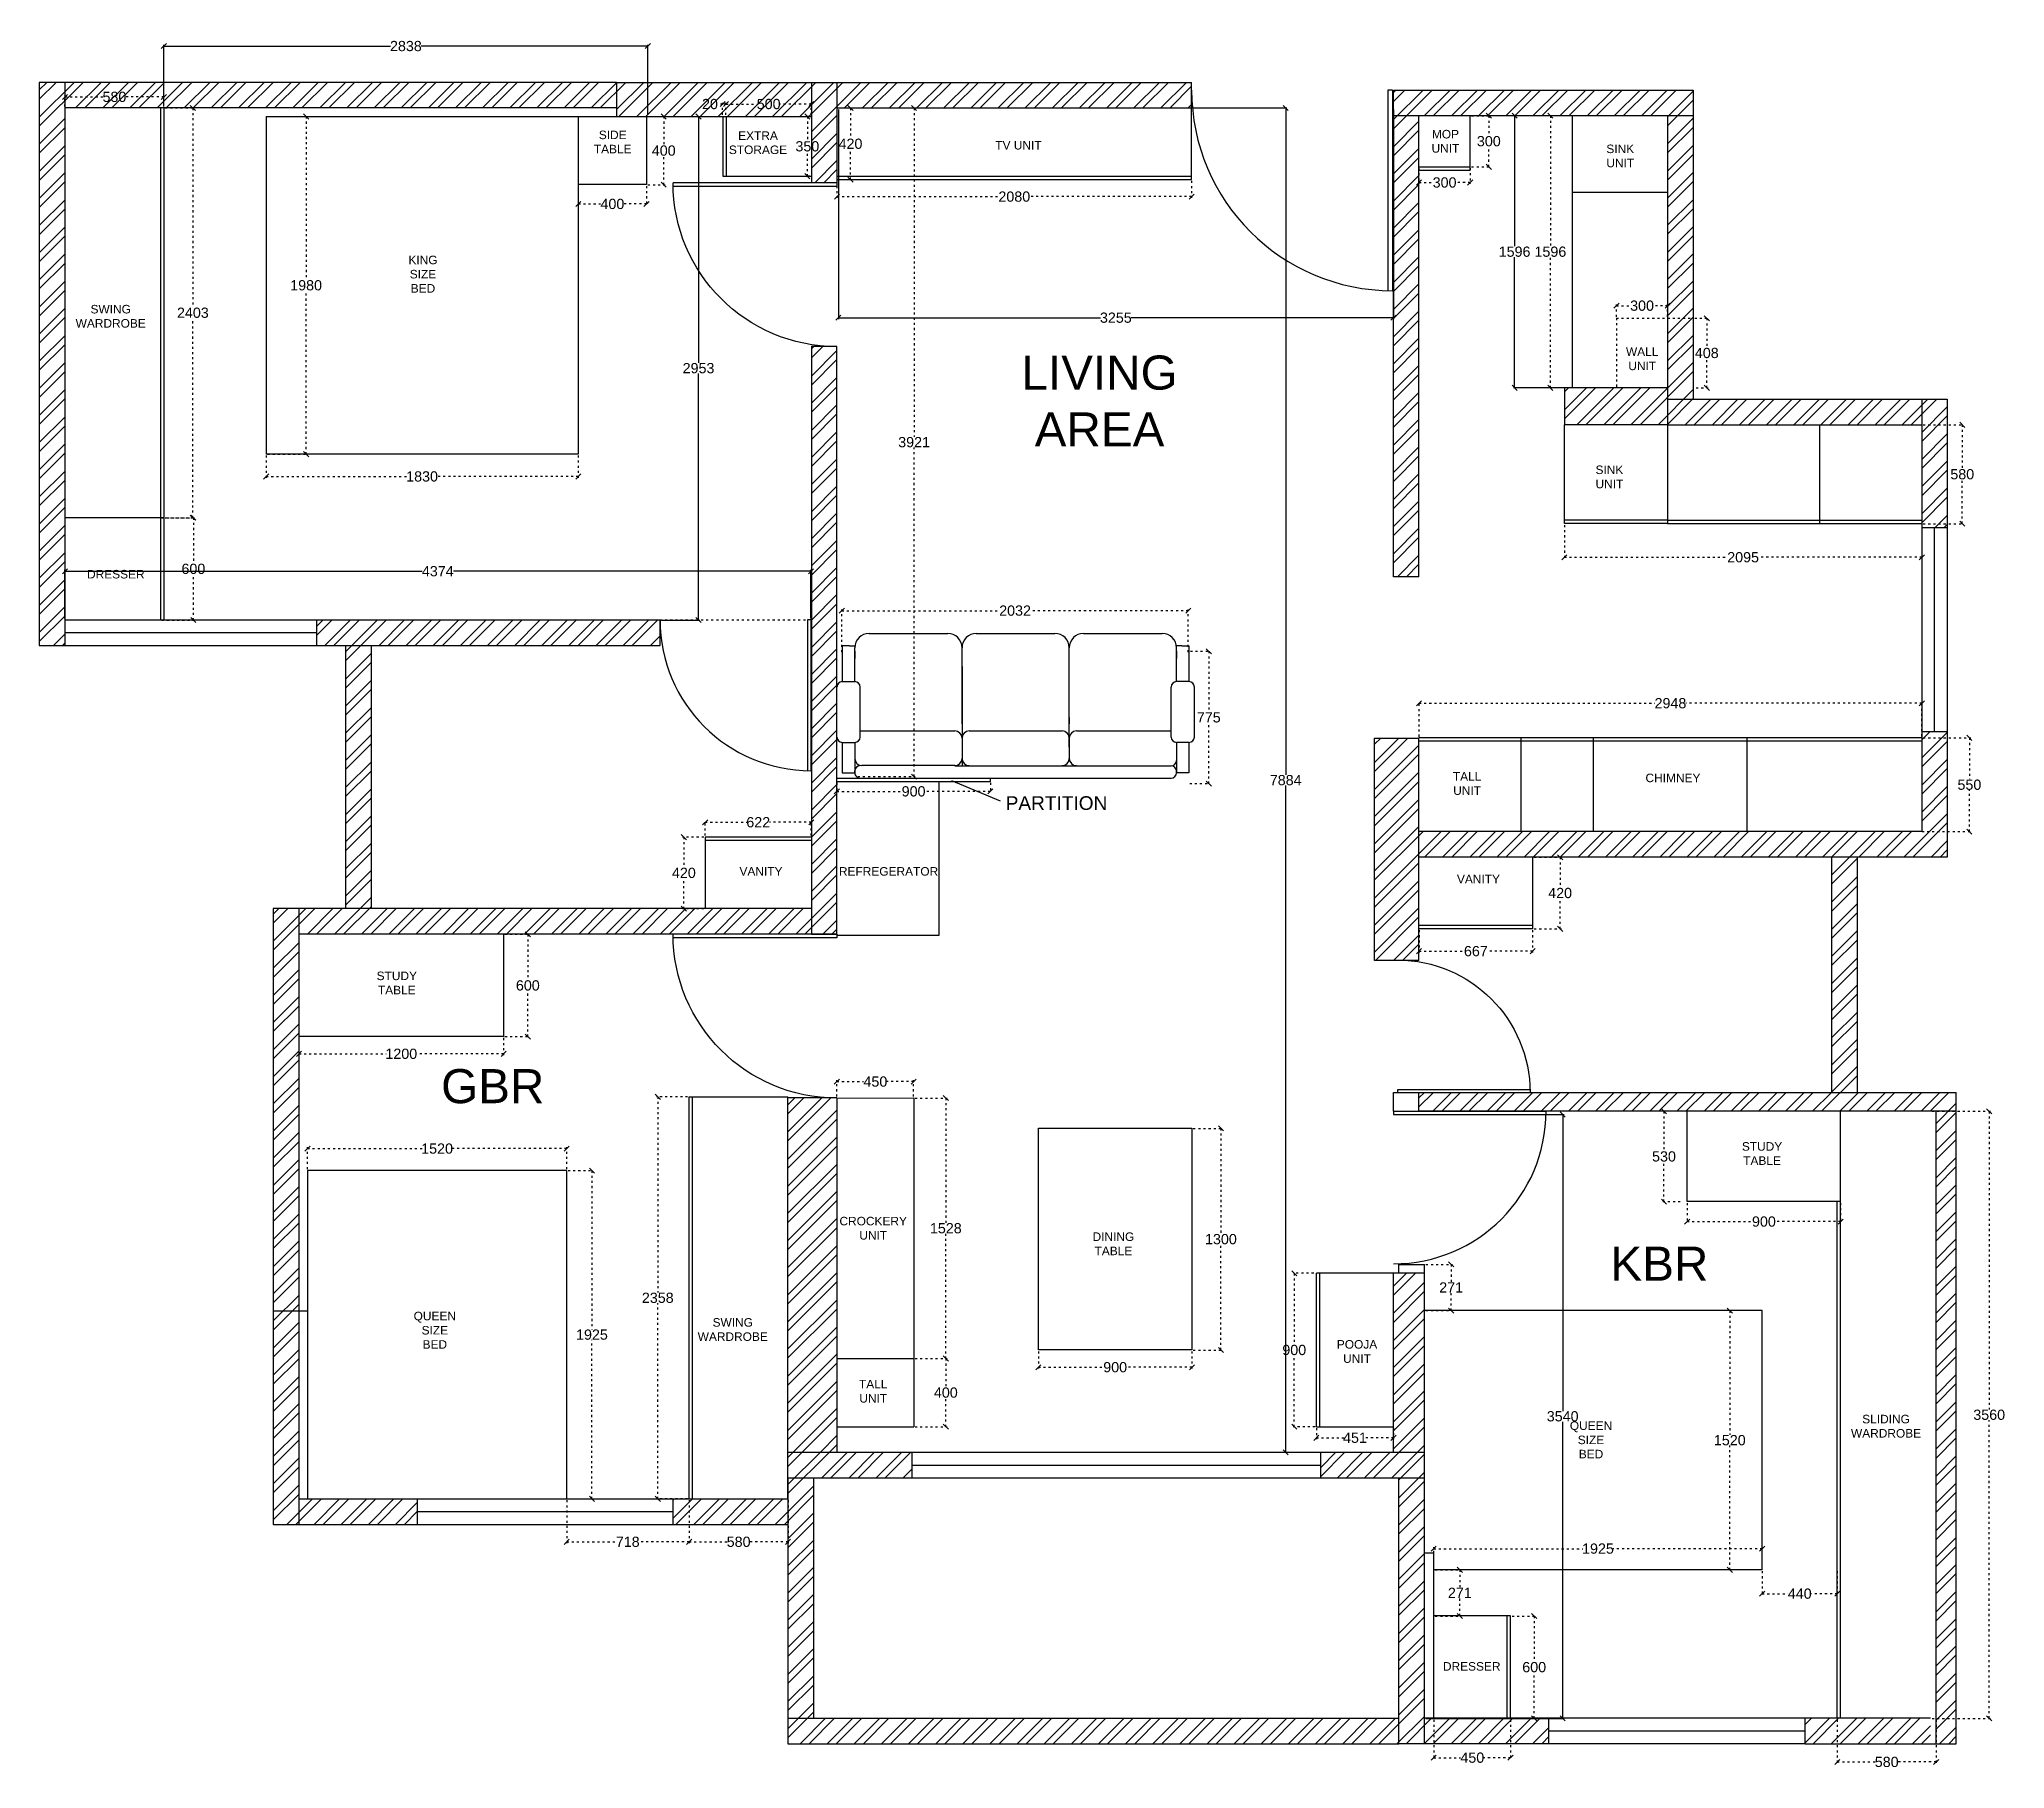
# Model space of a CAD drawing. Header units: millimetres. Extents: x 220712 to 1505573, y -354410 to 241923.
# Drawn here: x 624030 to 635554, y -354410 to -344268 of the extents above.
import ezdxf

# ---------------------------------------------------------------- set-up
doc = ezdxf.new("R2010")
doc.units = ezdxf.units.MM
doc.header["$MEASUREMENT"] = 0
doc.linetypes.add('ACAD_ISO03W100', pattern=[30, 12, -18])
doc.layers.add('Walls', color=253, linetype='Continuous')
doc.layers.add('Words', color=7, linetype='Continuous')
doc.styles.get("Standard").update_dxf_attribs({"font": 'arial.ttf'})
doc.dimstyles.get("Standard").update_dxf_attribs({"dimtxt": 60, "dimasz": 30, "dimexe": 7.75, "dimexo": 8.13, "dimgap": 0.63, "dimtad": 0, "dimtih": 1, "dimtoh": 1, "dimdec": 0, "dimzin": 0, "dimtxsty": 'Standard', "dimblk": 'OBLIQUE', "dimcen": 2.25, "dimclrd": 1, "dimclre": 1, "dimclrt": 1, "dimadec": 0, "dimazin": 0, "dimtfac": 1, "dimtdec": 0, "dimtofl": 0, "dimtmove": 0, "dimatfit": 3, "dimfxl": 1, "dimtolj": 1, "dimtzin": 0, "dimlwd": 30, "dimarcsym": 0})

msp = doc.modelspace()

# ---------------------------------------------------------------- texts
at = {"color": 7, "attachment_point": 1}
for s, insert, char_height in [('\\pxqc;SIDE\\PTABLE', (627250.5, -344803.6), 50), ('\\pxqc;EXTRA\\PSTORAGE', (628102.5, -344807.8), 50), ('\\pxqc;MOP\\PUNIT', (632133.5, -344799.5), 50), ('TV UNIT', (629635, -344864.5), 50), ('\\pxqc;SINK UNIT', (633158.5, -344885.5), 50), ('\\pxqc;KING SIZE BED ', (626138, -345537.1), 50), ('\\pxqc;SWING\\PWARDROBE', (624307, -345825.8), 50), ('\\pxqc;WALL\\PUNIT', (633287, -346075), 50), ('\\pxqc;LIVING\\PAREA', (630105.3, -346122.7), 200), ('\\pxqc;SINK UNIT', (633095, -346767.8), 50), ('\\pxqc;DRESSER', (624337, -347380), 50), ('\\pxqc;TALL\\PUNIT', (632260.5, -348566), 50), ('\\pxqc;CHIMNEY', (633467.5, -348574.8), 50), ('\\pxqc;VANITY', (628120, -349123), 50), ('\\pxqc;REFREGERATOR', (628868, -349123), 50), ('\\pxqc;VANITY', (632327, -349168), 50), ('\\pxqc;STUDY TABLE', (625984.5, -349735.6), 50), ('\\pxqc;GBR', (626547, -350307.5), 200), ('\\pxqc;STUDY TABLE', (633990, -350736), 50), ('\\pxqc;CROCKERY\\PUNIT', (628778, -351174), 50), ('\\pxqc;DINING \\PTABLE', (630186.5, -351265.4), 50), ('\\pxqc;KBR', (633388, -351348.5), 200), ('\\pxqc;QUEEN SIZE BED ', (626207.5, -351730.6), 50), ('\\pxqc;SWING\\PWARDROBE', (627954.5, -351768.1), 50), ('\\pxqc;POOJA\\PUNIT', (631615, -351896.8), 50), ('\\pxqc;TALL\\PUNIT', (628778, -352129.9), 50), ('\\pxqc;QUEEN SIZE BED ', (632987, -352373.6), 50), ('\\pxqc;SLIDING\\PWARDROBE', (634717, -352335), 50), ('\\pxqc;DRESSER', (632287.5, -353785.3), 50)]:
    msp.add_mtext_dynamic_manual_height_columns(s, width=282.386, gutter_width=1213, heights=[0], dxfattribs=dict(at, insert=insert, char_height=char_height))
at = {"layer": 'Words', "color": 0, "insert": (629696, -348707.3), "char_height": 80, "attachment_point": 1}
msp.add_mtext_dynamic_manual_height_columns('PARTITION', width=662.048, gutter_width=866.4, heights=[440.1], dxfattribs=at)

# ---------------------------------------------------------------- blocks, each defined once
blk = doc.blocks.new('door')
at = {"color": 9, "true_color": 0xc7c8ca}
for p, q in [((873603.6, 225972.1), (872703.6, 225972.1)), ((873603.6, 225952.1), (872703.6, 225952.1)), ((873603.6, 225952.1), (873603.6, 225972.1))]:
    blk.add_line(p, q, dxfattribs=at)
blk.add_arc((873603.6, 225952.1), 900, 90, 180, dxfattribs=at)
blk = doc.blocks.new('_Oblique')
at = {"color": 0, "linetype": 'ByBlock', "lineweight": -2}
blk.add_line((-0.5, -0.5), (0.5, 0.5), dxfattribs=at)
blk = doc.blocks.new('*D1855')
at = {"layer": 'Defpoints', "color": 0, "linetype": 'ACAD_ISO03W100', "transparency": 16777216}
for p in [(632207, -353244), (632359, -353244), (632207, -353515)]:
    blk.add_point(p, dxfattribs=at)
at = {"layer": 'Walls', "color": 1, "linetype": 'ACAD_ISO03W100', "lineweight": -2, "transparency": 16777216}
for p, q in [((632215, -353244), (632366, -353244)), ((632215, -353515), (632366, -353515))]:
    blk.add_line(p, q, dxfattribs=at)
at = {"layer": 'Walls', "color": 1, "linetype": 'ACAD_ISO03W100', "lineweight": 30, "transparency": 16777216}
for p, q in [((632359, -353244), (632359, -353348)), ((632359, -353515), (632359, -353410))]:
    blk.add_line(p, q, dxfattribs=at)
at = {"layer": 'Walls', "color": 1, "linetype": 'ACAD_ISO03W100', "lineweight": 30, "transparency": 16777216, "xscale": 30, "yscale": 30, "zscale": 30}
for p, rotation in [((632359, -353244), 90), ((632359, -353515), 270)]:
    blk.add_blockref('_Oblique', p, dxfattribs=dict(at, rotation=rotation))
at = {"layer": 'Walls', "color": 1, "linetype": 'ACAD_ISO03W100', "transparency": 16777216, "insert": (632359, -353379), "char_height": 60, "attachment_point": 5}
blk.add_mtext('\\A1;271', dxfattribs=at)
blk = doc.blocks.new('*D1856')
at = {"layer": 'Defpoints', "color": 0, "linetype": 'ACAD_ISO03W100', "transparency": 16777216}
for p in [(632152, -351453), (632308, -351453), (632152, -351724)]:
    blk.add_point(p, dxfattribs=at)
at = {"layer": 'Walls', "color": 1, "linetype": 'ACAD_ISO03W100', "lineweight": -2, "transparency": 16777216}
for p, q in [((632160, -351453), (632316, -351453)), ((632160, -351724), (632316, -351724))]:
    blk.add_line(p, q, dxfattribs=at)
at = {"layer": 'Walls', "color": 1, "linetype": 'ACAD_ISO03W100', "lineweight": 30, "transparency": 16777216}
for p, q in [((632308, -351453), (632308, -351557)), ((632308, -351724), (632308, -351619))]:
    blk.add_line(p, q, dxfattribs=at)
at = {"layer": 'Walls', "color": 1, "linetype": 'ACAD_ISO03W100', "lineweight": 30, "transparency": 16777216, "xscale": 30, "yscale": 30, "zscale": 30}
for p, rotation in [((632308, -351453), 90), ((632308, -351724), 270)]:
    blk.add_blockref('_Oblique', p, dxfattribs=dict(at, rotation=rotation))
at = {"layer": 'Walls', "color": 1, "linetype": 'ACAD_ISO03W100', "transparency": 16777216, "insert": (632308, -351588), "char_height": 60, "attachment_point": 5}
blk.add_mtext('\\A1;271', dxfattribs=at)
blk = doc.blocks.new('*D1857')
at = {"layer": 'Defpoints', "color": 0, "linetype": 'ACAD_ISO03W100', "transparency": 16777216}
for p in [(634132, -353120), (632206, -353244), (634132, -353244)]:
    blk.add_point(p, dxfattribs=at)
at = {"layer": 'Walls', "color": 1, "linetype": 'ACAD_ISO03W100', "lineweight": -2, "transparency": 16777216}
for p, q in [((632206, -353235), (632206, -353112)), ((634132, -353235), (634132, -353112))]:
    blk.add_line(p, q, dxfattribs=at)
at = {"layer": 'Walls', "color": 1, "linetype": 'ACAD_ISO03W100', "lineweight": 30, "transparency": 16777216}
for p, q in [((632206, -353120), (633081, -353120)), ((634132, -353120), (633257, -353120))]:
    blk.add_line(p, q, dxfattribs=at)
at = {"layer": 'Walls', "color": 1, "linetype": 'ACAD_ISO03W100', "lineweight": 30, "transparency": 16777216, "xscale": 30, "yscale": 30, "zscale": 30, "rotation": 180}
blk.add_blockref('_Oblique', (632206, -353120), dxfattribs=at)
at = {"layer": 'Walls', "color": 1, "linetype": 'ACAD_ISO03W100', "lineweight": 30, "transparency": 16777216, "xscale": 30, "yscale": 30, "zscale": 30}
blk.add_blockref('_Oblique', (634132, -353120), dxfattribs=at)
at = {"layer": 'Walls', "color": 1, "linetype": 'ACAD_ISO03W100', "transparency": 16777216, "insert": (633169, -353120), "char_height": 60, "attachment_point": 5}
blk.add_mtext('\\A1;1925', dxfattribs=at)
blk = doc.blocks.new('*D1858')
at = {"layer": 'Defpoints', "color": 0, "linetype": 'ACAD_ISO03W100', "transparency": 16777216}
for p in [(633942, -351724), (634115, -351724), (634115, -353244)]:
    blk.add_point(p, dxfattribs=at)
at = {"layer": 'Walls', "color": 1, "linetype": 'ACAD_ISO03W100', "lineweight": -2, "transparency": 16777216}
for p, q in [((634107, -351724), (633934, -351724)), ((634107, -353244), (633934, -353244))]:
    blk.add_line(p, q, dxfattribs=at)
at = {"layer": 'Walls', "color": 1, "linetype": 'ACAD_ISO03W100', "lineweight": 30, "transparency": 16777216}
for p, q in [((633942, -351724), (633942, -352452)), ((633942, -353244), (633942, -352515))]:
    blk.add_line(p, q, dxfattribs=at)
at = {"layer": 'Walls', "color": 1, "linetype": 'ACAD_ISO03W100', "lineweight": 30, "transparency": 16777216, "xscale": 30, "yscale": 30, "zscale": 30}
for p, rotation in [((633942, -351724), 90), ((633942, -353244), 270)]:
    blk.add_blockref('_Oblique', p, dxfattribs=dict(at, rotation=rotation))
at = {"layer": 'Walls', "color": 1, "linetype": 'ACAD_ISO03W100', "transparency": 16777216, "insert": (633942, -352484), "char_height": 60, "attachment_point": 5}
blk.add_mtext('\\A1;1520', dxfattribs=at)
blk = doc.blocks.new('*D1859')
at = {"layer": 'Defpoints', "color": 0, "linetype": 'ACAD_ISO03W100', "transparency": 16777216}
for p in [(635120, -350555), (635463, -350555), (635120, -354115)]:
    blk.add_point(p, dxfattribs=at)
at = {"layer": 'Walls', "color": 1, "linetype": 'ACAD_ISO03W100', "lineweight": -2, "transparency": 16777216}
for p, q in [((635128, -350555), (635471, -350555)), ((635128, -354115), (635471, -354115))]:
    blk.add_line(p, q, dxfattribs=at)
at = {"layer": 'Walls', "color": 1, "linetype": 'ACAD_ISO03W100', "lineweight": 30, "transparency": 16777216}
for p, q in [((635463, -350555), (635463, -352303)), ((635463, -354115), (635463, -352366))]:
    blk.add_line(p, q, dxfattribs=at)
at = {"layer": 'Walls', "color": 1, "linetype": 'ACAD_ISO03W100', "lineweight": 30, "transparency": 16777216, "xscale": 30, "yscale": 30, "zscale": 30}
for p, rotation in [((635463, -350555), 90), ((635463, -354115), 270)]:
    blk.add_blockref('_Oblique', p, dxfattribs=dict(at, rotation=rotation))
at = {"layer": 'Walls', "color": 1, "linetype": 'ACAD_ISO03W100', "transparency": 16777216, "insert": (635463, -352335), "char_height": 60, "attachment_point": 5}
blk.add_mtext('\\A1;3560', dxfattribs=at)
blk = doc.blocks.new('*D1860')
at = {"layer": 'Defpoints', "color": 0, "linetype": 'ACAD_ISO03W100', "transparency": 16777216}
for p in [(634572, -354114), (635152, -354114), (634572, -354371)]:
    blk.add_point(p, dxfattribs=at)
at = {"layer": 'Walls', "color": 1, "linetype": 'ACAD_ISO03W100', "lineweight": -2, "transparency": 16777216}
for p, q in [((634572, -354123), (634572, -354379)), ((635152, -354123), (635152, -354379))]:
    blk.add_line(p, q, dxfattribs=at)
at = {"layer": 'Walls', "color": 1, "linetype": 'ACAD_ISO03W100', "lineweight": 30, "transparency": 16777216}
for p, q in [((634572, -354371), (634795, -354371)), ((635152, -354371), (634928, -354371))]:
    blk.add_line(p, q, dxfattribs=at)
at = {"layer": 'Walls', "color": 1, "linetype": 'ACAD_ISO03W100', "lineweight": 30, "transparency": 16777216, "xscale": 30, "yscale": 30, "zscale": 30, "rotation": 180}
blk.add_blockref('_Oblique', (634572, -354371), dxfattribs=at)
at = {"layer": 'Walls', "color": 1, "linetype": 'ACAD_ISO03W100', "lineweight": 30, "transparency": 16777216, "xscale": 30, "yscale": 30, "zscale": 30}
blk.add_blockref('_Oblique', (635152, -354371), dxfattribs=at)
at = {"layer": 'Walls', "color": 1, "linetype": 'ACAD_ISO03W100', "transparency": 16777216, "insert": (634862, -354371), "char_height": 60, "attachment_point": 5}
blk.add_mtext('\\A1;580', dxfattribs=at)
blk = doc.blocks.new('*D1861')
at = {"layer": 'Defpoints', "color": 0, "linetype": 'ACAD_ISO03W100', "transparency": 16777216}
for p in [(633556, -350555), (633660, -350555), (633660, -351085)]:
    blk.add_point(p, dxfattribs=at)
at = {"layer": 'Walls', "color": 1, "linetype": 'ACAD_ISO03W100', "lineweight": -2, "transparency": 16777216}
for p, q in [((633651, -350555), (633548, -350555)), ((633651, -351085), (633548, -351085))]:
    blk.add_line(p, q, dxfattribs=at)
at = {"layer": 'Walls', "color": 1, "linetype": 'ACAD_ISO03W100', "lineweight": 30, "transparency": 16777216}
for p, q in [((633556, -350555), (633556, -350788)), ((633556, -351085), (633556, -350851))]:
    blk.add_line(p, q, dxfattribs=at)
at = {"layer": 'Walls', "color": 1, "linetype": 'ACAD_ISO03W100', "lineweight": 30, "transparency": 16777216, "xscale": 30, "yscale": 30, "zscale": 30}
for p, rotation in [((633556, -350555), 90), ((633556, -351085), 270)]:
    blk.add_blockref('_Oblique', p, dxfattribs=dict(at, rotation=rotation))
at = {"layer": 'Walls', "color": 1, "linetype": 'ACAD_ISO03W100', "transparency": 16777216, "insert": (633556, -350820), "char_height": 60, "attachment_point": 5}
blk.add_mtext('\\A1;530', dxfattribs=at)
blk = doc.blocks.new('*D1862')
at = {"layer": 'Defpoints', "color": 0, "linetype": 'ACAD_ISO03W100', "transparency": 16777216}
for p in [(632657, -353515), (632795, -353515), (632657, -354115)]:
    blk.add_point(p, dxfattribs=at)
at = {"layer": 'Walls', "color": 1, "linetype": 'ACAD_ISO03W100', "lineweight": -2, "transparency": 16777216}
for p, q in [((632665, -353515), (632802, -353515)), ((632665, -354115), (632802, -354115))]:
    blk.add_line(p, q, dxfattribs=at)
at = {"layer": 'Walls', "color": 1, "linetype": 'ACAD_ISO03W100', "lineweight": 30, "transparency": 16777216}
for p, q in [((632795, -353515), (632795, -353783)), ((632795, -354115), (632795, -353846))]:
    blk.add_line(p, q, dxfattribs=at)
at = {"layer": 'Walls', "color": 1, "linetype": 'ACAD_ISO03W100', "lineweight": 30, "transparency": 16777216, "xscale": 30, "yscale": 30, "zscale": 30}
for p, rotation in [((632795, -353515), 90), ((632795, -354115), 270)]:
    blk.add_blockref('_Oblique', p, dxfattribs=dict(at, rotation=rotation))
at = {"layer": 'Walls', "color": 1, "linetype": 'ACAD_ISO03W100', "transparency": 16777216, "insert": (632795, -353815), "char_height": 60, "attachment_point": 5}
blk.add_mtext('\\A1;600', dxfattribs=at)
blk = doc.blocks.new('*D1863')
at = {"layer": 'Defpoints', "color": 0, "linetype": 'ACAD_ISO03W100', "transparency": 16777216}
for p in [(632206, -354114), (632656, -354114), (632206, -354346)]:
    blk.add_point(p, dxfattribs=at)
at = {"layer": 'Walls', "color": 1, "linetype": 'ACAD_ISO03W100', "lineweight": -2, "transparency": 16777216}
for p, q in [((632206, -354123), (632206, -354353)), ((632656, -354123), (632656, -354353))]:
    blk.add_line(p, q, dxfattribs=at)
at = {"layer": 'Walls', "color": 1, "linetype": 'ACAD_ISO03W100', "lineweight": 30, "transparency": 16777216}
for p, q in [((632206, -354346), (632363, -354346)), ((632656, -354346), (632500, -354346))]:
    blk.add_line(p, q, dxfattribs=at)
at = {"layer": 'Walls', "color": 1, "linetype": 'ACAD_ISO03W100', "lineweight": 30, "transparency": 16777216, "xscale": 30, "yscale": 30, "zscale": 30, "rotation": 180}
blk.add_blockref('_Oblique', (632206, -354346), dxfattribs=at)
at = {"layer": 'Walls', "color": 1, "linetype": 'ACAD_ISO03W100', "lineweight": 30, "transparency": 16777216, "xscale": 30, "yscale": 30, "zscale": 30}
blk.add_blockref('_Oblique', (632656, -354346), dxfattribs=at)
at = {"layer": 'Walls', "color": 1, "linetype": 'ACAD_ISO03W100', "transparency": 16777216, "insert": (632432, -354346), "char_height": 60, "attachment_point": 5}
blk.add_mtext('\\A1;450', dxfattribs=at)
blk = doc.blocks.new('F19')
for p, q in [((0.831, 0.019), (-0.909, 0.019)), ((-1.009, -0.011), (-0.939, -0.011)), ((-1.009, -0.181), (-1.009, -0.011)), ((-0.939, -0.181), (-0.939, -0.01)), ((-0.939, -0.011), (-0.939, -0.02)), ((-0.939, -0.177), (-0.939, -0.08)), ((0.213, -0.05), (-0.909, -0.05)), ((-0.298, -0.05), (-0.387, -0.05)), ((-0.339, -0.205), (-0.339, -0.091)), ((0.302, -0.05), (0.213, -0.05)), ((0.261, -0.606), (0.261, -0.051)), ((0.261, -0.205), (0.261, -0.091)), ((0.931, -0.011), (0.861, -0.011)), ((0.861, -0.011), (0.861, -0.021)), ((0.861, -0.091), (0.861, -0.011)), ((0.861, -0.181), (0.861, -0.091)), ((0.931, -0.181), (0.931, -0.011)), ((-1.039, -0.211), (-1.039, -0.491)), ((-1.009, -0.181), (-0.939, -0.181)), ((-0.909, -0.211), (-0.909, -0.491)), ((-0.339, -0.155), (-0.339, -0.641)), ((0.261, -0.321), (0.261, -0.174)), ((0.831, -0.211), (0.831, -0.491)), ((0.931, -0.181), (0.861, -0.181)), ((0.961, -0.211), (0.961, -0.491)), ((-0.379, -0.245), (-0.911, -0.245)), ((-0.339, -0.321), (-0.339, -0.285)), ((0.221, -0.245), (-0.299, -0.245)), ((0.261, -0.285), (0.261, -0.641)), ((0.829, -0.245), (0.301, -0.245)), ((-1.009, -0.521), (-0.939, -0.521)), ((-1.009, -0.721), (-1.009, -0.521)), ((-0.939, -0.521), (-0.939, -0.691)), ((0.931, -0.521), (0.861, -0.521)), ((0.861, -0.521), (0.861, -0.691)), ((0.931, -0.721), (0.931, -0.521)), ((-0.939, -0.606), (-0.939, -0.711)), ((-0.939, -0.691), (-0.939, -0.65)), ((-0.339, -0.606), (-0.339, -0.711)), ((0.261, -0.606), (0.261, -0.711)), ((0.861, -0.691), (0.861, -0.65)), ((-0.969, -0.721), (-1.009, -0.721)), ((-0.969, -0.721), (-0.939, -0.721)), ((-0.939, -0.691), (-0.939, -0.711)), ((0.891, -0.721), (0.86, -0.721)), ((0.861, -0.691), (0.861, -0.711)), ((0.891, -0.721), (0.931, -0.721)), ((-0.419, -0.791), (-0.859, -0.791)), ((-0.419, -0.791), (-0.859, -0.791)), ((0.181, -0.791), (-0.259, -0.791)), ((0.027, -0.791), (0.027, -0.791)), ((0.781, -0.791), (0.341, -0.791))]:
    blk.add_line(p, q)
at = {"linetype": 'Continuous'}
blk.add_line((0.301, -0.051), (0.821, -0.051), dxfattribs=at)
for centre, radius, start, end in [((-0.909, -0.011), 0.03, 90, 180), ((0.831, -0.011), 0.03, 360, 90), ((-0.909, -0.02), 0.03, 180, 270), ((-0.909, -0.08), 0.03, 90, 180), ((-0.379, -0.091), 0.04, 0, 90), ((-0.299, -0.091), 0.04, 90, 180), ((0.221, -0.091), 0.04, 0, 90), ((0.301, -0.091), 0.04, 90, 180), ((0.821, -0.091), 0.04, 0, 90), ((0.831, -0.021), 0.03, 270, 360), ((-1.009, -0.211), 0.03, 90, 180), ((-0.939, -0.211), 0.03, 0, 90), ((-0.379, -0.205), 0.04, 270, 360), ((-0.299, -0.205), 0.04, 180, 270), ((0.221, -0.205), 0.04, 270, 360), ((0.301, -0.205), 0.04, 180, 270), ((0.861, -0.211), 0.03, 90, 180), ((0.931, -0.211), 0.03, 0, 90), ((-1.009, -0.491), 0.03, 180, 270), ((-0.939, -0.491), 0.03, 270, 360), ((0.861, -0.491), 0.03, 180, 270), ((0.931, -0.491), 0.03, 270, 360), ((-0.859, -0.711), 0.08, 180, 270), ((-0.419, -0.711), 0.08, 270, 360), ((-0.419, -0.711), 0.08, 270, 360), ((-0.259, -0.711), 0.08, 180, 270), ((0.181, -0.711), 0.08, 270, 360), ((0.341, -0.711), 0.08, 180, 270), ((0.781, -0.711), 0.08, 270, 360)]:
    blk.add_arc(centre, radius, start, end)
blk = doc.blocks.new('A$C5C1B5EFD')
blk.add_blockref('F19', (1.039, 0.791))
blk = doc.blocks.new('*D1866')
at = {"layer": 'Defpoints', "color": 0, "linetype": 'ACAD_ISO03W100', "transparency": 16777216}
for p in [(630771, -347857), (630887, -347857), (630767, -348633)]:
    blk.add_point(p, dxfattribs=at)
at = {"layer": 'Walls', "color": 1, "linetype": 'ACAD_ISO03W100', "lineweight": -2, "transparency": 16777216}
for p, q in [((630779, -347857), (630895, -347857)), ((630775, -348633), (630895, -348633))]:
    blk.add_line(p, q, dxfattribs=at)
at = {"layer": 'Walls', "color": 1, "linetype": 'ACAD_ISO03W100', "lineweight": 30, "transparency": 16777216}
for p, q in [((630887, -347857), (630887, -348214)), ((630887, -348633), (630887, -348276))]:
    blk.add_line(p, q, dxfattribs=at)
at = {"layer": 'Walls', "color": 1, "linetype": 'ACAD_ISO03W100', "lineweight": 30, "transparency": 16777216, "xscale": 30, "yscale": 30, "zscale": 30}
for p, rotation in [((630887, -347857), 90), ((630887, -348633), 270)]:
    blk.add_blockref('_Oblique', p, dxfattribs=dict(at, rotation=rotation))
at = {"layer": 'Walls', "color": 1, "linetype": 'ACAD_ISO03W100', "transparency": 16777216, "insert": (630887, -348245), "char_height": 60, "attachment_point": 5}
blk.add_mtext('\\A1;775', dxfattribs=at)
blk = doc.blocks.new('*D1867')
at = {"layer": 'Defpoints', "color": 0, "linetype": 'ACAD_ISO03W100', "transparency": 16777216}
for p in [(628735, -347619), (628735, -347870), (630767, -347870)]:
    blk.add_point(p, dxfattribs=at)
at = {"layer": 'Walls', "color": 1, "linetype": 'ACAD_ISO03W100', "lineweight": -2, "transparency": 16777216}
for p, q in [((628735, -347862), (628735, -347612)), ((630767, -347862), (630767, -347612))]:
    blk.add_line(p, q, dxfattribs=at)
at = {"layer": 'Walls', "color": 1, "linetype": 'ACAD_ISO03W100', "lineweight": 30, "transparency": 16777216}
for p, q in [((628735, -347619), (629660, -347619)), ((630767, -347619), (629841, -347619))]:
    blk.add_line(p, q, dxfattribs=at)
at = {"layer": 'Walls', "color": 1, "linetype": 'ACAD_ISO03W100', "lineweight": 30, "transparency": 16777216, "xscale": 30, "yscale": 30, "zscale": 30, "rotation": 180}
blk.add_blockref('_Oblique', (628735, -347619), dxfattribs=at)
at = {"layer": 'Walls', "color": 1, "linetype": 'ACAD_ISO03W100', "lineweight": 30, "transparency": 16777216, "xscale": 30, "yscale": 30, "zscale": 30}
blk.add_blockref('_Oblique', (630767, -347619), dxfattribs=at)
at = {"layer": 'Walls', "color": 1, "linetype": 'ACAD_ISO03W100', "transparency": 16777216, "insert": (629751, -347619), "char_height": 60, "attachment_point": 5}
blk.add_mtext('\\A1;2032', dxfattribs=at)
blk = doc.blocks.new('*D1868')
at = {"layer": 'Defpoints', "color": 0, "linetype": 'ACAD_ISO03W100', "transparency": 16777216}
for p in [(628706.5, -345090.5), (630786.5, -345090.5), (630786.5, -345191)]:
    blk.add_point(p, dxfattribs=at)
at = {"layer": 'Walls', "color": 1, "linetype": 'ACAD_ISO03W100', "lineweight": -2, "transparency": 16777216}
for p, q in [((628706.5, -345098.63), (628706.5, -345198.75)), ((630786.5, -345098.63), (630786.5, -345198.75))]:
    blk.add_line(p, q, dxfattribs=at)
at = {"layer": 'Walls', "color": 1, "linetype": 'ACAD_ISO03W100', "lineweight": 30, "transparency": 16777216}
for p, q in [((628706.5, -345191), (629655.87, -345191)), ((630786.5, -345191), (629837.13, -345191))]:
    blk.add_line(p, q, dxfattribs=at)
at = {"layer": 'Walls', "color": 1, "linetype": 'ACAD_ISO03W100', "lineweight": 30, "transparency": 16777216, "xscale": 30, "yscale": 30, "zscale": 30, "rotation": 180}
blk.add_blockref('_Oblique', (628706.5, -345191), dxfattribs=at)
at = {"layer": 'Walls', "color": 1, "linetype": 'ACAD_ISO03W100', "lineweight": 30, "transparency": 16777216, "xscale": 30, "yscale": 30, "zscale": 30}
blk.add_blockref('_Oblique', (630786.5, -345191), dxfattribs=at)
at = {"layer": 'Walls', "color": 1, "linetype": 'ACAD_ISO03W100', "transparency": 16777216, "insert": (629746.5, -345191), "char_height": 60, "attachment_point": 5}
blk.add_mtext('\\A1;2080', dxfattribs=at)
blk = doc.blocks.new('*D1869')
at = {"layer": 'Defpoints', "color": 0, "linetype": 'ACAD_ISO03W100', "transparency": 16777216}
for p in [(628707, -344671), (628786, -344671), (628707, -345091)]:
    blk.add_point(p, dxfattribs=at)
at = {"layer": 'Walls', "color": 1, "linetype": 'ACAD_ISO03W100', "lineweight": -2, "transparency": 16777216}
for p, q in [((628715, -344671), (628794, -344671)), ((628715, -345091), (628794, -345091))]:
    blk.add_line(p, q, dxfattribs=at)
at = {"layer": 'Walls', "color": 1, "linetype": 'ACAD_ISO03W100', "lineweight": 30, "transparency": 16777216}
for p, q in [((628786, -344671), (628786, -344849)), ((628786, -345091), (628786, -344912))]:
    blk.add_line(p, q, dxfattribs=at)
at = {"layer": 'Walls', "color": 1, "linetype": 'ACAD_ISO03W100', "lineweight": 30, "transparency": 16777216, "xscale": 30, "yscale": 30, "zscale": 30}
for p, rotation in [((628786, -344671), 90), ((628786, -345091), 270)]:
    blk.add_blockref('_Oblique', p, dxfattribs=dict(at, rotation=rotation))
at = {"layer": 'Walls', "color": 1, "linetype": 'ACAD_ISO03W100', "transparency": 16777216, "insert": (628786, -344881), "char_height": 60, "attachment_point": 5}
blk.add_mtext('\\A1;420', dxfattribs=at)
blk = doc.blocks.new('*D1870')
at = {"layer": 'Defpoints', "color": 0, "linetype": 'ACAD_ISO03W100', "transparency": 16777216}
for p in [(632787, -349065), (632787, -349485), (632947, -349485)]:
    blk.add_point(p, dxfattribs=at)
at = {"layer": 'Walls', "color": 1, "linetype": 'ACAD_ISO03W100', "lineweight": -2, "transparency": 16777216}
for p, q in [((632795, -349065), (632955, -349065)), ((632795, -349485), (632955, -349485))]:
    blk.add_line(p, q, dxfattribs=at)
at = {"layer": 'Walls', "color": 1, "linetype": 'ACAD_ISO03W100', "lineweight": 30, "transparency": 16777216}
for p, q in [((632947, -349065), (632947, -349243)), ((632947, -349485), (632947, -349306))]:
    blk.add_line(p, q, dxfattribs=at)
at = {"layer": 'Walls', "color": 1, "linetype": 'ACAD_ISO03W100', "lineweight": 30, "transparency": 16777216, "xscale": 30, "yscale": 30, "zscale": 30}
for p, rotation in [((632947, -349065), 90), ((632947, -349485), 270)]:
    blk.add_blockref('_Oblique', p, dxfattribs=dict(at, rotation=rotation))
at = {"layer": 'Walls', "color": 1, "linetype": 'ACAD_ISO03W100', "transparency": 16777216, "insert": (632947, -349275), "char_height": 60, "attachment_point": 5}
blk.add_mtext('\\A1;420', dxfattribs=at)
blk = doc.blocks.new('*D1871')
at = {"layer": 'Defpoints', "color": 0, "linetype": 'ACAD_ISO03W100', "transparency": 16777216}
for p in [(632120, -349484), (632786, -349484), (632786, -349616)]:
    blk.add_point(p, dxfattribs=at)
at = {"layer": 'Walls', "color": 1, "linetype": 'ACAD_ISO03W100', "lineweight": -2, "transparency": 16777216}
for p, q in [((632120, -349493), (632120, -349624)), ((632786, -349493), (632786, -349624))]:
    blk.add_line(p, q, dxfattribs=at)
at = {"layer": 'Walls', "color": 1, "linetype": 'ACAD_ISO03W100', "lineweight": 30, "transparency": 16777216}
for p, q in [((632120, -349616), (632386, -349616)), ((632786, -349616), (632520, -349616))]:
    blk.add_line(p, q, dxfattribs=at)
at = {"layer": 'Walls', "color": 1, "linetype": 'ACAD_ISO03W100', "lineweight": 30, "transparency": 16777216, "xscale": 30, "yscale": 30, "zscale": 30, "rotation": 180}
blk.add_blockref('_Oblique', (632120, -349616), dxfattribs=at)
at = {"layer": 'Walls', "color": 1, "linetype": 'ACAD_ISO03W100', "lineweight": 30, "transparency": 16777216, "xscale": 30, "yscale": 30, "zscale": 30}
blk.add_blockref('_Oblique', (632786, -349616), dxfattribs=at)
at = {"layer": 'Walls', "color": 1, "linetype": 'ACAD_ISO03W100', "transparency": 16777216, "insert": (632453, -349616), "char_height": 60, "attachment_point": 5}
blk.add_mtext('\\A1;667', dxfattribs=at)
blk = doc.blocks.new('*D1872')
at = {"layer": 'Defpoints', "color": 0, "linetype": 'ACAD_ISO03W100', "transparency": 16777216}
for p in [(627809, -348947), (627934, -348947), (627934, -349367)]:
    blk.add_point(p, dxfattribs=at)
at = {"layer": 'Walls', "color": 1, "linetype": 'ACAD_ISO03W100', "lineweight": -2, "transparency": 16777216}
for p, q in [((627926, -348947), (627801, -348947)), ((627926, -349367), (627801, -349367))]:
    blk.add_line(p, q, dxfattribs=at)
at = {"layer": 'Walls', "color": 1, "linetype": 'ACAD_ISO03W100', "lineweight": 30, "transparency": 16777216}
for p, q in [((627809, -348947), (627809, -349125)), ((627809, -349367), (627809, -349188))]:
    blk.add_line(p, q, dxfattribs=at)
at = {"layer": 'Walls', "color": 1, "linetype": 'ACAD_ISO03W100', "lineweight": 30, "transparency": 16777216, "xscale": 30, "yscale": 30, "zscale": 30}
for p, rotation in [((627809, -348947), 90), ((627809, -349367), 270)]:
    blk.add_blockref('_Oblique', p, dxfattribs=dict(at, rotation=rotation))
at = {"layer": 'Walls', "color": 1, "linetype": 'ACAD_ISO03W100', "transparency": 16777216, "insert": (627809, -349157), "char_height": 60, "attachment_point": 5}
blk.add_mtext('\\A1;420', dxfattribs=at)
blk = doc.blocks.new('*D1873')
at = {"layer": 'Defpoints', "color": 0, "linetype": 'ACAD_ISO03W100', "transparency": 16777216}
for p in [(627934, -348946), (628556, -348860), (628556, -348946)]:
    blk.add_point(p, dxfattribs=at)
at = {"layer": 'Walls', "color": 1, "linetype": 'ACAD_ISO03W100', "lineweight": -2, "transparency": 16777216}
for p, q in [((627934, -348938), (627934, -348852)), ((628556, -348938), (628556, -348852))]:
    blk.add_line(p, q, dxfattribs=at)
at = {"layer": 'Walls', "color": 1, "linetype": 'ACAD_ISO03W100', "lineweight": 30, "transparency": 16777216}
for p, q in [((627934, -348860), (628179, -348860)), ((628556, -348860), (628312, -348860))]:
    blk.add_line(p, q, dxfattribs=at)
at = {"layer": 'Walls', "color": 1, "linetype": 'ACAD_ISO03W100', "lineweight": 30, "transparency": 16777216, "xscale": 30, "yscale": 30, "zscale": 30, "rotation": 180}
blk.add_blockref('_Oblique', (627934, -348860), dxfattribs=at)
at = {"layer": 'Walls', "color": 1, "linetype": 'ACAD_ISO03W100', "lineweight": 30, "transparency": 16777216, "xscale": 30, "yscale": 30, "zscale": 30}
blk.add_blockref('_Oblique', (628556, -348860), dxfattribs=at)
at = {"layer": 'Walls', "color": 1, "linetype": 'ACAD_ISO03W100', "transparency": 16777216, "insert": (628245, -348860), "char_height": 60, "attachment_point": 5}
blk.add_mtext('\\A1;622', dxfattribs=at)
blk = doc.blocks.new('*D1874')
at = {"layer": 'Defpoints', "color": 0, "linetype": 'ACAD_ISO03W100', "transparency": 16777216}
for p in [(625360, -346700), (627190, -346700), (627190, -346832)]:
    blk.add_point(p, dxfattribs=at)
at = {"layer": 'Walls', "color": 1, "linetype": 'ACAD_ISO03W100', "lineweight": -2, "transparency": 16777216}
for p, q in [((625360, -346709), (625360, -346840)), ((627190, -346709), (627190, -346840))]:
    blk.add_line(p, q, dxfattribs=at)
at = {"layer": 'Walls', "color": 1, "linetype": 'ACAD_ISO03W100', "lineweight": 30, "transparency": 16777216}
for p, q in [((625360, -346832), (626187, -346832)), ((627190, -346832), (626362, -346832))]:
    blk.add_line(p, q, dxfattribs=at)
at = {"layer": 'Walls', "color": 1, "linetype": 'ACAD_ISO03W100', "lineweight": 30, "transparency": 16777216, "xscale": 30, "yscale": 30, "zscale": 30, "rotation": 180}
blk.add_blockref('_Oblique', (625360, -346832), dxfattribs=at)
at = {"layer": 'Walls', "color": 1, "linetype": 'ACAD_ISO03W100', "lineweight": 30, "transparency": 16777216, "xscale": 30, "yscale": 30, "zscale": 30}
blk.add_blockref('_Oblique', (627190, -346832), dxfattribs=at)
at = {"layer": 'Walls', "color": 1, "linetype": 'ACAD_ISO03W100', "transparency": 16777216, "insert": (626274, -346832), "char_height": 60, "attachment_point": 5}
blk.add_mtext('\\A1;1830', dxfattribs=at)
blk = doc.blocks.new('*D1875')
at = {"layer": 'Defpoints', "color": 0, "linetype": 'ACAD_ISO03W100', "transparency": 16777216}
for p in [(625360, -344721), (625594, -344721), (625360, -346701)]:
    blk.add_point(p, dxfattribs=at)
at = {"layer": 'Walls', "color": 1, "linetype": 'ACAD_ISO03W100', "lineweight": -2, "transparency": 16777216}
for p, q in [((625368, -344721), (625602, -344721)), ((625368, -346701), (625602, -346701))]:
    blk.add_line(p, q, dxfattribs=at)
at = {"layer": 'Walls', "color": 1, "linetype": 'ACAD_ISO03W100', "lineweight": 30, "transparency": 16777216}
for p, q in [((625594, -344721), (625594, -345679)), ((625594, -346701), (625594, -345742))]:
    blk.add_line(p, q, dxfattribs=at)
at = {"layer": 'Walls', "color": 1, "linetype": 'ACAD_ISO03W100', "lineweight": 30, "transparency": 16777216, "xscale": 30, "yscale": 30, "zscale": 30}
for p, rotation in [((625594, -344721), 90), ((625594, -346701), 270)]:
    blk.add_blockref('_Oblique', p, dxfattribs=dict(at, rotation=rotation))
at = {"layer": 'Walls', "color": 1, "linetype": 'ACAD_ISO03W100', "transparency": 16777216, "insert": (625594, -345711), "char_height": 60, "attachment_point": 5}
blk.add_mtext('\\A1;1980', dxfattribs=at)
blk = doc.blocks.new('*D1876')
at = {"layer": 'Defpoints', "color": 0, "linetype": 'ACAD_ISO03W100', "transparency": 16777216}
for p in [(624760, -344671), (624760, -347074), (624930, -347074)]:
    blk.add_point(p, dxfattribs=at)
at = {"layer": 'Walls', "color": 1, "linetype": 'ACAD_ISO03W100', "lineweight": -2, "transparency": 16777216}
for p, q in [((624768, -344671), (624937, -344671)), ((624768, -347074), (624937, -347074))]:
    blk.add_line(p, q, dxfattribs=at)
at = {"layer": 'Walls', "color": 1, "linetype": 'ACAD_ISO03W100', "lineweight": 30, "transparency": 16777216}
for p, q in [((624930, -344671), (624930, -345841)), ((624930, -347074), (624930, -345903))]:
    blk.add_line(p, q, dxfattribs=at)
at = {"layer": 'Walls', "color": 1, "linetype": 'ACAD_ISO03W100', "lineweight": 30, "transparency": 16777216, "xscale": 30, "yscale": 30, "zscale": 30}
for p, rotation in [((624930, -344671), 90), ((624930, -347074), 270)]:
    blk.add_blockref('_Oblique', p, dxfattribs=dict(at, rotation=rotation))
at = {"layer": 'Walls', "color": 1, "linetype": 'ACAD_ISO03W100', "transparency": 16777216, "insert": (624930, -345872), "char_height": 60, "attachment_point": 5}
blk.add_mtext('\\A1;2403', dxfattribs=at)
blk = doc.blocks.new('*D1877')
at = {"layer": 'Defpoints', "color": 0, "linetype": 'ACAD_ISO03W100', "transparency": 16777216}
for p in [(624180, -344606), (624180, -344670), (624760, -344670)]:
    blk.add_point(p, dxfattribs=at)
at = {"layer": 'Walls', "color": 1, "linetype": 'ACAD_ISO03W100', "lineweight": -2, "transparency": 16777216}
for p, q in [((624180, -344662), (624180, -344599)), ((624760, -344662), (624760, -344599))]:
    blk.add_line(p, q, dxfattribs=at)
at = {"layer": 'Walls', "color": 1, "linetype": 'ACAD_ISO03W100', "lineweight": 30, "transparency": 16777216}
for p, q in [((624180, -344606), (624403, -344606)), ((624760, -344606), (624536, -344606))]:
    blk.add_line(p, q, dxfattribs=at)
at = {"layer": 'Walls', "color": 1, "linetype": 'ACAD_ISO03W100', "lineweight": 30, "transparency": 16777216, "xscale": 30, "yscale": 30, "zscale": 30, "rotation": 180}
blk.add_blockref('_Oblique', (624180, -344606), dxfattribs=at)
at = {"layer": 'Walls', "color": 1, "linetype": 'ACAD_ISO03W100', "lineweight": 30, "transparency": 16777216, "xscale": 30, "yscale": 30, "zscale": 30}
blk.add_blockref('_Oblique', (624760, -344606), dxfattribs=at)
at = {"layer": 'Walls', "color": 1, "linetype": 'ACAD_ISO03W100', "transparency": 16777216, "insert": (624470, -344606), "char_height": 60, "attachment_point": 5}
blk.add_mtext('\\A1;580', dxfattribs=at)
blk = doc.blocks.new('*D1878')
at = {"layer": 'Defpoints', "color": 0, "linetype": 'ACAD_ISO03W100', "transparency": 16777216}
for p in [(627122, -350903), (627270, -350903), (627122, -352828)]:
    blk.add_point(p, dxfattribs=at)
at = {"layer": 'Walls', "color": 1, "linetype": 'ACAD_ISO03W100', "lineweight": -2, "transparency": 16777216}
for p, q in [((627130, -350903), (627278, -350903)), ((627130, -352828), (627278, -352828))]:
    blk.add_line(p, q, dxfattribs=at)
at = {"layer": 'Walls', "color": 1, "linetype": 'ACAD_ISO03W100', "lineweight": 30, "transparency": 16777216}
for p, q in [((627270, -350903), (627270, -351834)), ((627270, -352828), (627270, -351896))]:
    blk.add_line(p, q, dxfattribs=at)
at = {"layer": 'Walls', "color": 1, "linetype": 'ACAD_ISO03W100', "lineweight": 30, "transparency": 16777216, "xscale": 30, "yscale": 30, "zscale": 30}
for p, rotation in [((627270, -350903), 90), ((627270, -352828), 270)]:
    blk.add_blockref('_Oblique', p, dxfattribs=dict(at, rotation=rotation))
at = {"layer": 'Walls', "color": 1, "linetype": 'ACAD_ISO03W100', "transparency": 16777216, "insert": (627270, -351865), "char_height": 60, "attachment_point": 5}
blk.add_mtext('\\A1;1925', dxfattribs=at)
blk = doc.blocks.new('*D1879')
at = {"layer": 'Defpoints', "color": 0, "linetype": 'ACAD_ISO03W100', "transparency": 16777216}
for p in [(625602, -350774), (625602, -350902), (627122, -350902)]:
    blk.add_point(p, dxfattribs=at)
at = {"layer": 'Walls', "color": 1, "linetype": 'ACAD_ISO03W100', "lineweight": -2, "transparency": 16777216}
for p, q in [((625602, -350894), (625602, -350766)), ((627122, -350894), (627122, -350766))]:
    blk.add_line(p, q, dxfattribs=at)
at = {"layer": 'Walls', "color": 1, "linetype": 'ACAD_ISO03W100', "lineweight": 30, "transparency": 16777216}
for p, q in [((625602, -350774), (626274, -350774)), ((627122, -350774), (626449, -350774))]:
    blk.add_line(p, q, dxfattribs=at)
at = {"layer": 'Walls', "color": 1, "linetype": 'ACAD_ISO03W100', "lineweight": 30, "transparency": 16777216, "xscale": 30, "yscale": 30, "zscale": 30, "rotation": 180}
blk.add_blockref('_Oblique', (625602, -350774), dxfattribs=at)
at = {"layer": 'Walls', "color": 1, "linetype": 'ACAD_ISO03W100', "lineweight": 30, "transparency": 16777216, "xscale": 30, "yscale": 30, "zscale": 30}
blk.add_blockref('_Oblique', (627122, -350774), dxfattribs=at)
at = {"layer": 'Walls', "color": 1, "linetype": 'ACAD_ISO03W100', "transparency": 16777216, "insert": (626362, -350774), "char_height": 60, "attachment_point": 5}
blk.add_mtext('\\A1;1520', dxfattribs=at)
blk = doc.blocks.new('*D1880')
at = {"layer": 'Defpoints', "color": 0, "linetype": 'ACAD_ISO03W100', "transparency": 16777216}
for p in [(627840, -350470), (627656, -352828), (627840, -352828)]:
    blk.add_point(p, dxfattribs=at)
at = {"layer": 'Walls', "color": 1, "linetype": 'ACAD_ISO03W100', "lineweight": -2, "transparency": 16777216}
for p, q in [((627831, -350470), (627649, -350470)), ((627831, -352828), (627649, -352828))]:
    blk.add_line(p, q, dxfattribs=at)
at = {"layer": 'Walls', "color": 1, "linetype": 'ACAD_ISO03W100', "lineweight": 30, "transparency": 16777216}
for p, q in [((627656, -350470), (627656, -351617)), ((627656, -352828), (627656, -351680))]:
    blk.add_line(p, q, dxfattribs=at)
at = {"layer": 'Walls', "color": 1, "linetype": 'ACAD_ISO03W100', "lineweight": 30, "transparency": 16777216, "xscale": 30, "yscale": 30, "zscale": 30}
for p, rotation in [((627656, -350470), 90), ((627656, -352828), 270)]:
    blk.add_blockref('_Oblique', p, dxfattribs=dict(at, rotation=rotation))
at = {"layer": 'Walls', "color": 1, "linetype": 'ACAD_ISO03W100', "transparency": 16777216, "insert": (627656, -351649), "char_height": 60, "attachment_point": 5}
blk.add_mtext('\\A1;2358', dxfattribs=at)
blk = doc.blocks.new('*D1881')
at = {"layer": 'Defpoints', "color": 0, "linetype": 'ACAD_ISO03W100', "transparency": 16777216}
for p in [(627840, -352828), (628420, -352828), (628420, -353080)]:
    blk.add_point(p, dxfattribs=at)
at = {"layer": 'Walls', "color": 1, "linetype": 'ACAD_ISO03W100', "lineweight": -2, "transparency": 16777216}
for p, q in [((627840, -352836), (627840, -353087)), ((628420, -352836), (628420, -353087))]:
    blk.add_line(p, q, dxfattribs=at)
at = {"layer": 'Walls', "color": 1, "linetype": 'ACAD_ISO03W100', "lineweight": 30, "transparency": 16777216}
for p, q in [((627840, -353080), (628063, -353080)), ((628420, -353080), (628196, -353080))]:
    blk.add_line(p, q, dxfattribs=at)
at = {"layer": 'Walls', "color": 1, "linetype": 'ACAD_ISO03W100', "lineweight": 30, "transparency": 16777216, "xscale": 30, "yscale": 30, "zscale": 30, "rotation": 180}
blk.add_blockref('_Oblique', (627840, -353080), dxfattribs=at)
at = {"layer": 'Walls', "color": 1, "linetype": 'ACAD_ISO03W100', "lineweight": 30, "transparency": 16777216, "xscale": 30, "yscale": 30, "zscale": 30}
blk.add_blockref('_Oblique', (628420, -353080), dxfattribs=at)
at = {"layer": 'Walls', "color": 1, "linetype": 'ACAD_ISO03W100', "transparency": 16777216, "insert": (628130, -353080), "char_height": 60, "attachment_point": 5}
blk.add_mtext('\\A1;580', dxfattribs=at)
blk = doc.blocks.new('*D1882')
at = {"layer": 'Defpoints', "color": 0, "linetype": 'ACAD_ISO03W100', "transparency": 16777216}
for p in [(631388, -351505), (631510, -351505), (631518, -352405)]:
    blk.add_point(p, dxfattribs=at)
at = {"layer": 'Walls', "color": 1, "linetype": 'ACAD_ISO03W100', "lineweight": -2, "transparency": 16777216}
for p, q in [((631502, -351505), (631381, -351505)), ((631510, -352405), (631381, -352405))]:
    blk.add_line(p, q, dxfattribs=at)
at = {"layer": 'Walls', "color": 1, "linetype": 'ACAD_ISO03W100', "lineweight": 30, "transparency": 16777216}
for p, q in [((631388, -351505), (631388, -351923)), ((631388, -352405), (631388, -351986))]:
    blk.add_line(p, q, dxfattribs=at)
at = {"layer": 'Walls', "color": 1, "linetype": 'ACAD_ISO03W100', "lineweight": 30, "transparency": 16777216, "xscale": 30, "yscale": 30, "zscale": 30}
for p, rotation in [((631388, -351505), 90), ((631388, -352405), 270)]:
    blk.add_blockref('_Oblique', p, dxfattribs=dict(at, rotation=rotation))
at = {"layer": 'Walls', "color": 1, "linetype": 'ACAD_ISO03W100', "transparency": 16777216, "insert": (631388, -351955), "char_height": 60, "attachment_point": 5}
blk.add_mtext('\\A1;900', dxfattribs=at)
blk = doc.blocks.new('*D1883')
at = {"layer": 'Defpoints', "color": 0, "linetype": 'ACAD_ISO03W100', "transparency": 16777216}
for p in [(632972, -347108), (635068, -347108), (635068, -347306)]:
    blk.add_point(p, dxfattribs=at)
at = {"layer": 'Walls', "color": 1, "linetype": 'ACAD_ISO03W100', "lineweight": -2, "transparency": 16777216}
for p, q in [((632972, -347117), (632972, -347314)), ((635068, -347117), (635068, -347314))]:
    blk.add_line(p, q, dxfattribs=at)
at = {"layer": 'Walls', "color": 1, "linetype": 'ACAD_ISO03W100', "lineweight": 30, "transparency": 16777216}
for p, q in [((632972, -347306), (633929, -347306)), ((635068, -347306), (634111, -347306))]:
    blk.add_line(p, q, dxfattribs=at)
at = {"layer": 'Walls', "color": 1, "linetype": 'ACAD_ISO03W100', "lineweight": 30, "transparency": 16777216, "xscale": 30, "yscale": 30, "zscale": 30, "rotation": 180}
blk.add_blockref('_Oblique', (632972, -347306), dxfattribs=at)
at = {"layer": 'Walls', "color": 1, "linetype": 'ACAD_ISO03W100', "lineweight": 30, "transparency": 16777216, "xscale": 30, "yscale": 30, "zscale": 30}
blk.add_blockref('_Oblique', (635068, -347306), dxfattribs=at)
at = {"layer": 'Walls', "color": 1, "linetype": 'ACAD_ISO03W100', "transparency": 16777216, "insert": (634020, -347306), "char_height": 60, "attachment_point": 5}
blk.add_mtext('\\A1;2095', dxfattribs=at)
blk = doc.blocks.new('*D1884')
at = {"layer": 'Defpoints', "color": 0, "linetype": 'ACAD_ISO03W100', "transparency": 16777216}
for p in [(635068, -348162), (632120, -348366), (635068, -348364)]:
    blk.add_point(p, dxfattribs=at)
at = {"layer": 'Walls', "color": 1, "linetype": 'ACAD_ISO03W100', "lineweight": -2, "transparency": 16777216}
for p, q in [((632120, -348358), (632120, -348154)), ((635068, -348356), (635068, -348154))]:
    blk.add_line(p, q, dxfattribs=at)
at = {"layer": 'Walls', "color": 1, "linetype": 'ACAD_ISO03W100', "lineweight": 30, "transparency": 16777216}
for p, q in [((632120, -348162), (633503, -348162)), ((635068, -348162), (633684, -348162))]:
    blk.add_line(p, q, dxfattribs=at)
at = {"layer": 'Walls', "color": 1, "linetype": 'ACAD_ISO03W100', "lineweight": 30, "transparency": 16777216, "xscale": 30, "yscale": 30, "zscale": 30, "rotation": 180}
blk.add_blockref('_Oblique', (632120, -348162), dxfattribs=at)
at = {"layer": 'Walls', "color": 1, "linetype": 'ACAD_ISO03W100', "lineweight": 30, "transparency": 16777216, "xscale": 30, "yscale": 30, "zscale": 30}
blk.add_blockref('_Oblique', (635068, -348162), dxfattribs=at)
at = {"layer": 'Walls', "color": 1, "linetype": 'ACAD_ISO03W100', "transparency": 16777216, "insert": (633594, -348162), "char_height": 60, "attachment_point": 5}
blk.add_mtext('\\A1;2948', dxfattribs=at)
blk = doc.blocks.new('*D1885')
at = {"layer": 'Defpoints', "color": 0, "linetype": 'ACAD_ISO03W100', "transparency": 16777216}
for p in [(628707, -344671), (628821, -348592), (629159, -348592)]:
    blk.add_point(p, dxfattribs=at)
at = {"layer": 'Walls', "color": 1, "linetype": 'ACAD_ISO03W100', "lineweight": -2, "transparency": 16777216}
for p, q in [((628715, -344671), (629166, -344671)), ((628829, -348592), (629166, -348592))]:
    blk.add_line(p, q, dxfattribs=at)
at = {"layer": 'Walls', "color": 1, "linetype": 'ACAD_ISO03W100', "lineweight": 30, "transparency": 16777216}
for p, q in [((629159, -344671), (629159, -346600)), ((629159, -348592), (629159, -346662))]:
    blk.add_line(p, q, dxfattribs=at)
at = {"layer": 'Walls', "color": 1, "linetype": 'ACAD_ISO03W100', "lineweight": 30, "transparency": 16777216, "xscale": 30, "yscale": 30, "zscale": 30}
for p, rotation in [((629159, -344671), 90), ((629159, -348592), 270)]:
    blk.add_blockref('_Oblique', p, dxfattribs=dict(at, rotation=rotation))
at = {"layer": 'Walls', "color": 1, "linetype": 'ACAD_ISO03W100', "transparency": 16777216, "insert": (629159, -346631), "char_height": 60, "attachment_point": 5}
blk.add_mtext('\\A1;3921', dxfattribs=at)
blk = doc.blocks.new('*D1886')
at = {"layer": 'Defpoints', "color": 0, "linetype": 'ACAD_ISO03W100', "transparency": 16777216}
for p in [(633018, -344716), (632890, -346312), (633018, -346312)]:
    blk.add_point(p, dxfattribs=at)
at = {"layer": 'Walls', "color": 1, "linetype": 'ACAD_ISO03W100', "lineweight": -2, "transparency": 16777216}
for p, q in [((633009, -344716), (632882, -344716)), ((633009, -346312), (632882, -346312))]:
    blk.add_line(p, q, dxfattribs=at)
at = {"layer": 'Walls', "color": 1, "linetype": 'ACAD_ISO03W100', "lineweight": 30, "transparency": 16777216}
for p, q in [((632890, -344716), (632890, -345482)), ((632890, -346312), (632890, -345545))]:
    blk.add_line(p, q, dxfattribs=at)
at = {"layer": 'Walls', "color": 1, "linetype": 'ACAD_ISO03W100', "lineweight": 30, "transparency": 16777216, "xscale": 30, "yscale": 30, "zscale": 30}
for p, rotation in [((632890, -344716), 90), ((632890, -346312), 270)]:
    blk.add_blockref('_Oblique', p, dxfattribs=dict(at, rotation=rotation))
at = {"layer": 'Walls', "color": 1, "linetype": 'ACAD_ISO03W100', "transparency": 16777216, "insert": (632890, -345514), "char_height": 60, "attachment_point": 5}
blk.add_mtext('\\A1;1596', dxfattribs=at)
blk = doc.blocks.new('*D1887')
at = {"layer": 'Defpoints', "color": 0, "linetype": 'ACAD_ISO03W100', "transparency": 16777216}
for p in [(629157, -350477), (629157, -352005), (629345, -352005)]:
    blk.add_point(p, dxfattribs=at)
at = {"layer": 'Walls', "color": 1, "linetype": 'ACAD_ISO03W100', "lineweight": -2, "transparency": 16777216}
for p, q in [((629165, -350477), (629353, -350477)), ((629165, -352005), (629353, -352005))]:
    blk.add_line(p, q, dxfattribs=at)
at = {"layer": 'Walls', "color": 1, "linetype": 'ACAD_ISO03W100', "lineweight": 30, "transparency": 16777216}
for p, q in [((629345, -350477), (629345, -351209)), ((629345, -352005), (629345, -351272))]:
    blk.add_line(p, q, dxfattribs=at)
at = {"layer": 'Walls', "color": 1, "linetype": 'ACAD_ISO03W100', "lineweight": 30, "transparency": 16777216, "xscale": 30, "yscale": 30, "zscale": 30}
for p, rotation in [((629345, -350477), 90), ((629345, -352005), 270)]:
    blk.add_blockref('_Oblique', p, dxfattribs=dict(at, rotation=rotation))
at = {"layer": 'Walls', "color": 1, "linetype": 'ACAD_ISO03W100', "transparency": 16777216, "insert": (629345, -351241), "char_height": 60, "attachment_point": 5}
blk.add_mtext('\\A1;1528', dxfattribs=at)
blk = doc.blocks.new('*D1888')
at = {"layer": 'Defpoints', "color": 0, "linetype": 'ACAD_ISO03W100', "transparency": 16777216}
for p in [(629157, -352005), (629157, -352405), (629345, -352405)]:
    blk.add_point(p, dxfattribs=at)
at = {"layer": 'Walls', "color": 1, "linetype": 'ACAD_ISO03W100', "lineweight": -2, "transparency": 16777216}
for p, q in [((629165, -352005), (629353, -352005)), ((629165, -352405), (629353, -352405))]:
    blk.add_line(p, q, dxfattribs=at)
at = {"layer": 'Walls', "color": 1, "linetype": 'ACAD_ISO03W100', "lineweight": 30, "transparency": 16777216}
for p, q in [((629345, -352005), (629345, -352173)), ((629345, -352405), (629345, -352236))]:
    blk.add_line(p, q, dxfattribs=at)
at = {"layer": 'Walls', "color": 1, "linetype": 'ACAD_ISO03W100', "lineweight": 30, "transparency": 16777216, "xscale": 30, "yscale": 30, "zscale": 30}
for p, rotation in [((629345, -352005), 90), ((629345, -352405), 270)]:
    blk.add_blockref('_Oblique', p, dxfattribs=dict(at, rotation=rotation))
at = {"layer": 'Walls', "color": 1, "linetype": 'ACAD_ISO03W100', "transparency": 16777216, "insert": (629345, -352205), "char_height": 60, "attachment_point": 5}
blk.add_mtext('\\A1;400', dxfattribs=at)
blk = doc.blocks.new('*D1889')
at = {"layer": 'Defpoints', "color": 0, "linetype": 'ACAD_ISO03W100', "transparency": 16777216}
for p in [(629156, -350381), (628706, -350476), (629156, -350476)]:
    blk.add_point(p, dxfattribs=at)
at = {"layer": 'Walls', "color": 1, "linetype": 'ACAD_ISO03W100', "lineweight": -2, "transparency": 16777216}
for p, q in [((628706, -350468), (628706, -350373)), ((629156, -350468), (629156, -350373))]:
    blk.add_line(p, q, dxfattribs=at)
at = {"layer": 'Walls', "color": 1, "linetype": 'ACAD_ISO03W100', "lineweight": 30, "transparency": 16777216}
for p, q in [((628706, -350381), (628863, -350381)), ((629156, -350381), (629000, -350381))]:
    blk.add_line(p, q, dxfattribs=at)
at = {"layer": 'Walls', "color": 1, "linetype": 'ACAD_ISO03W100', "lineweight": 30, "transparency": 16777216, "xscale": 30, "yscale": 30, "zscale": 30, "rotation": 180}
blk.add_blockref('_Oblique', (628706, -350381), dxfattribs=at)
at = {"layer": 'Walls', "color": 1, "linetype": 'ACAD_ISO03W100', "lineweight": 30, "transparency": 16777216, "xscale": 30, "yscale": 30, "zscale": 30}
blk.add_blockref('_Oblique', (629156, -350381), dxfattribs=at)
at = {"layer": 'Walls', "color": 1, "linetype": 'ACAD_ISO03W100', "transparency": 16777216, "insert": (628932, -350381), "char_height": 60, "attachment_point": 5}
blk.add_mtext('\\A1;450', dxfattribs=at)
blk = doc.blocks.new('*D1890')
at = {"layer": 'Defpoints', "color": 0, "linetype": 'ACAD_ISO03W100', "transparency": 16777216}
for p in [(634132, -353244), (634572, -353244), (634572, -353384)]:
    blk.add_point(p, dxfattribs=at)
at = {"layer": 'Walls', "color": 1, "linetype": 'ACAD_ISO03W100', "lineweight": -2, "transparency": 16777216}
for p, q in [((634132, -353252), (634132, -353391)), ((634572, -353252), (634572, -353391))]:
    blk.add_line(p, q, dxfattribs=at)
at = {"layer": 'Walls', "color": 1, "linetype": 'ACAD_ISO03W100', "lineweight": 30, "transparency": 16777216}
for p, q in [((634132, -353384), (634283, -353384)), ((634572, -353384), (634420, -353384))]:
    blk.add_line(p, q, dxfattribs=at)
at = {"layer": 'Walls', "color": 1, "linetype": 'ACAD_ISO03W100', "lineweight": 30, "transparency": 16777216, "xscale": 30, "yscale": 30, "zscale": 30, "rotation": 180}
blk.add_blockref('_Oblique', (634132, -353384), dxfattribs=at)
at = {"layer": 'Walls', "color": 1, "linetype": 'ACAD_ISO03W100', "lineweight": 30, "transparency": 16777216, "xscale": 30, "yscale": 30, "zscale": 30}
blk.add_blockref('_Oblique', (634572, -353384), dxfattribs=at)
at = {"layer": 'Walls', "color": 1, "linetype": 'ACAD_ISO03W100', "transparency": 16777216, "insert": (634352, -353384), "char_height": 60, "attachment_point": 5}
blk.add_mtext('\\A1;440', dxfattribs=at)
blk = doc.blocks.new('*D1891')
at = {"layer": 'Defpoints', "color": 0, "linetype": 'ACAD_ISO03W100', "transparency": 16777216}
for p in [(627122, -352828), (627840, -352828), (627122, -353080)]:
    blk.add_point(p, dxfattribs=at)
at = {"layer": 'Walls', "color": 1, "linetype": 'ACAD_ISO03W100', "lineweight": -2, "transparency": 16777216}
for p, q in [((627122, -352836), (627122, -353087)), ((627840, -352836), (627840, -353087))]:
    blk.add_line(p, q, dxfattribs=at)
at = {"layer": 'Walls', "color": 1, "linetype": 'ACAD_ISO03W100', "lineweight": 30, "transparency": 16777216}
for p, q in [((627122, -353080), (627414, -353080)), ((627840, -353080), (627547, -353080))]:
    blk.add_line(p, q, dxfattribs=at)
at = {"layer": 'Walls', "color": 1, "linetype": 'ACAD_ISO03W100', "lineweight": 30, "transparency": 16777216, "xscale": 30, "yscale": 30, "zscale": 30, "rotation": 180}
blk.add_blockref('_Oblique', (627122, -353080), dxfattribs=at)
at = {"layer": 'Walls', "color": 1, "linetype": 'ACAD_ISO03W100', "lineweight": 30, "transparency": 16777216, "xscale": 30, "yscale": 30, "zscale": 30}
blk.add_blockref('_Oblique', (627840, -353080), dxfattribs=at)
at = {"layer": 'Walls', "color": 1, "linetype": 'ACAD_ISO03W100', "transparency": 16777216, "insert": (627480, -353080), "char_height": 60, "attachment_point": 5}
blk.add_mtext('\\A1;718', dxfattribs=at)
blk = doc.blocks.new('*D1892')
at = {"layer": 'Defpoints', "color": 0, "linetype": 'ACAD_ISO03W100', "transparency": 16777216}
for p in [(624740, -347074), (624933, -347074), (624740, -347674)]:
    blk.add_point(p, dxfattribs=at)
at = {"layer": 'Walls', "color": 1, "linetype": 'ACAD_ISO03W100', "lineweight": -2, "transparency": 16777216}
for p, q in [((624748, -347074), (624941, -347074)), ((624748, -347674), (624941, -347674))]:
    blk.add_line(p, q, dxfattribs=at)
at = {"layer": 'Walls', "color": 1, "linetype": 'ACAD_ISO03W100', "lineweight": 30, "transparency": 16777216}
for p, q in [((624933, -347074), (624933, -347342)), ((624933, -347674), (624933, -347405))]:
    blk.add_line(p, q, dxfattribs=at)
at = {"layer": 'Walls', "color": 1, "linetype": 'ACAD_ISO03W100', "lineweight": 30, "transparency": 16777216, "xscale": 30, "yscale": 30, "zscale": 30}
for p, rotation in [((624933, -347074), 90), ((624933, -347674), 270)]:
    blk.add_blockref('_Oblique', p, dxfattribs=dict(at, rotation=rotation))
at = {"layer": 'Walls', "color": 1, "linetype": 'ACAD_ISO03W100', "transparency": 16777216, "insert": (624933, -347374), "char_height": 60, "attachment_point": 5}
blk.add_mtext('\\A1;600', dxfattribs=at)
blk = doc.blocks.new('*D1893')
at = {"layer": 'Defpoints', "color": 0, "linetype": 'ACAD_ISO03W100', "transparency": 16777216}
for p in [(628557, -344721), (628533, -345071), (628557, -345071)]:
    blk.add_point(p, dxfattribs=at)
at = {"layer": 'Walls', "color": 1, "linetype": 'ACAD_ISO03W100', "lineweight": -2, "transparency": 16777216}
for p, q in [((628548, -344721), (628525, -344721)), ((628548, -345071), (628525, -345071))]:
    blk.add_line(p, q, dxfattribs=at)
at = {"layer": 'Walls', "color": 1, "linetype": 'ACAD_ISO03W100', "lineweight": 30, "transparency": 16777216}
for p, q in [((628533, -344721), (628533, -344864)), ((628533, -345071), (628533, -344927))]:
    blk.add_line(p, q, dxfattribs=at)
at = {"layer": 'Walls', "color": 1, "linetype": 'ACAD_ISO03W100', "lineweight": 30, "transparency": 16777216, "xscale": 30, "yscale": 30, "zscale": 30}
for p, rotation in [((628533, -344721), 90), ((628533, -345071), 270)]:
    blk.add_blockref('_Oblique', p, dxfattribs=dict(at, rotation=rotation))
at = {"layer": 'Walls', "color": 1, "linetype": 'ACAD_ISO03W100', "transparency": 16777216, "insert": (628533, -344896), "char_height": 60, "attachment_point": 5}
blk.add_mtext('\\A1;350', dxfattribs=at)
blk = doc.blocks.new('*D1894')
at = {"layer": 'Defpoints', "color": 0, "linetype": 'ACAD_ISO03W100', "transparency": 16777216}
for p in [(628056, -344648), (628056, -344720), (628556, -344720)]:
    blk.add_point(p, dxfattribs=at)
at = {"layer": 'Walls', "color": 1, "linetype": 'ACAD_ISO03W100', "lineweight": -2, "transparency": 16777216}
for p, q in [((628056, -344712), (628056, -344640)), ((628556, -344712), (628556, -344640))]:
    blk.add_line(p, q, dxfattribs=at)
at = {"layer": 'Walls', "color": 1, "linetype": 'ACAD_ISO03W100', "lineweight": 30, "transparency": 16777216}
for p, q in [((628056, -344648), (628240, -344648)), ((628556, -344648), (628373, -344648))]:
    blk.add_line(p, q, dxfattribs=at)
at = {"layer": 'Walls', "color": 1, "linetype": 'ACAD_ISO03W100', "lineweight": 30, "transparency": 16777216, "xscale": 30, "yscale": 30, "zscale": 30, "rotation": 180}
blk.add_blockref('_Oblique', (628056, -344648), dxfattribs=at)
at = {"layer": 'Walls', "color": 1, "linetype": 'ACAD_ISO03W100', "lineweight": 30, "transparency": 16777216, "xscale": 30, "yscale": 30, "zscale": 30}
blk.add_blockref('_Oblique', (628556, -344648), dxfattribs=at)
at = {"layer": 'Walls', "color": 1, "linetype": 'ACAD_ISO03W100', "transparency": 16777216, "insert": (628306, -344648), "char_height": 60, "attachment_point": 5}
blk.add_mtext('\\A1;500', dxfattribs=at)
blk = doc.blocks.new('*D1895')
at = {"layer": 'Defpoints', "color": 0, "linetype": 'ACAD_ISO03W100', "transparency": 16777216}
for p in [(631518, -352405), (631970, -352405), (631970, -352470)]:
    blk.add_point(p, dxfattribs=at)
at = {"layer": 'Walls', "color": 1, "linetype": 'ACAD_ISO03W100', "lineweight": -2, "transparency": 16777216}
for p, q in [((631518, -352413), (631518, -352478)), ((631970, -352413), (631970, -352478))]:
    blk.add_line(p, q, dxfattribs=at)
at = {"layer": 'Walls', "color": 1, "linetype": 'ACAD_ISO03W100', "lineweight": 30, "transparency": 16777216}
for p, q in [((631518, -352470), (631682, -352470)), ((631970, -352470), (631806, -352470))]:
    blk.add_line(p, q, dxfattribs=at)
at = {"layer": 'Walls', "color": 1, "linetype": 'ACAD_ISO03W100', "lineweight": 30, "transparency": 16777216, "xscale": 30, "yscale": 30, "zscale": 30, "rotation": 180}
blk.add_blockref('_Oblique', (631518, -352470), dxfattribs=at)
at = {"layer": 'Walls', "color": 1, "linetype": 'ACAD_ISO03W100', "lineweight": 30, "transparency": 16777216, "xscale": 30, "yscale": 30, "zscale": 30}
blk.add_blockref('_Oblique', (631970, -352470), dxfattribs=at)
at = {"layer": 'Walls', "color": 1, "linetype": 'ACAD_ISO03W100', "transparency": 16777216, "insert": (631744, -352470), "char_height": 60, "attachment_point": 5}
blk.add_mtext('\\A1;451', dxfattribs=at)
blk = doc.blocks.new('*D1896')
at = {"layer": 'Defpoints', "color": 0, "linetype": 'ACAD_ISO03W100', "transparency": 16777216}
for p in [(632420, -344716), (632420, -345016), (632529, -345016)]:
    blk.add_point(p, dxfattribs=at)
at = {"layer": 'Walls', "color": 1, "linetype": 'ACAD_ISO03W100', "lineweight": -2, "transparency": 16777216}
for p, q in [((632428, -344716), (632536, -344716)), ((632428, -345016), (632536, -345016))]:
    blk.add_line(p, q, dxfattribs=at)
at = {"layer": 'Walls', "color": 1, "linetype": 'ACAD_ISO03W100', "lineweight": 30, "transparency": 16777216}
for p, q in [((632529, -344716), (632529, -344834)), ((632529, -345016), (632529, -344897))]:
    blk.add_line(p, q, dxfattribs=at)
at = {"layer": 'Walls', "color": 1, "linetype": 'ACAD_ISO03W100', "lineweight": 30, "transparency": 16777216, "xscale": 30, "yscale": 30, "zscale": 30}
for p, rotation in [((632529, -344716), 90), ((632529, -345016), 270)]:
    blk.add_blockref('_Oblique', p, dxfattribs=dict(at, rotation=rotation))
at = {"layer": 'Walls', "color": 1, "linetype": 'ACAD_ISO03W100', "transparency": 16777216, "insert": (632529, -344866), "char_height": 60, "attachment_point": 5}
blk.add_mtext('\\A1;300', dxfattribs=at)
blk = doc.blocks.new('*D1897')
at = {"layer": 'Defpoints', "color": 0, "linetype": 'ACAD_ISO03W100', "transparency": 16777216}
for p in [(632119.5, -345015.5), (632419.5, -345015.5), (632419.5, -345108)]:
    blk.add_point(p, dxfattribs=at)
at = {"layer": 'Walls', "color": 1, "linetype": 'ACAD_ISO03W100', "lineweight": -2, "transparency": 16777216}
for p, q in [((632119.5, -345023.63), (632119.5, -345115.75)), ((632419.5, -345023.63), (632419.5, -345115.75))]:
    blk.add_line(p, q, dxfattribs=at)
at = {"layer": 'Walls', "color": 1, "linetype": 'ACAD_ISO03W100', "lineweight": 30, "transparency": 16777216}
for p, q in [((632119.5, -345108), (632202.710382, -345108)), ((632419.5, -345108), (632336.289618, -345108))]:
    blk.add_line(p, q, dxfattribs=at)
at = {"layer": 'Walls', "color": 1, "linetype": 'ACAD_ISO03W100', "lineweight": 30, "transparency": 16777216, "xscale": 30, "yscale": 30, "zscale": 30, "rotation": 180}
blk.add_blockref('_Oblique', (632119.5, -345108), dxfattribs=at)
at = {"layer": 'Walls', "color": 1, "linetype": 'ACAD_ISO03W100', "lineweight": 30, "transparency": 16777216, "xscale": 30, "yscale": 30, "zscale": 30}
blk.add_blockref('_Oblique', (632419.5, -345108), dxfattribs=at)
at = {"layer": 'Walls', "color": 1, "linetype": 'ACAD_ISO03W100', "transparency": 16777216, "insert": (632269.5, -345108), "char_height": 60, "attachment_point": 5}
blk.add_mtext('\\A1;300', dxfattribs=at)
blk = doc.blocks.new('*D1898')
at = {"layer": 'Defpoints', "color": 0, "linetype": 'ACAD_ISO03W100', "transparency": 16777216}
for p in [(633728, -345904), (633807, -345904), (633737, -346312)]:
    blk.add_point(p, dxfattribs=at)
at = {"layer": 'Walls', "color": 1, "linetype": 'ACAD_ISO03W100', "lineweight": -2, "transparency": 16777216}
for p, q in [((633736, -345904), (633815, -345904)), ((633745, -346312), (633815, -346312))]:
    blk.add_line(p, q, dxfattribs=at)
at = {"layer": 'Walls', "color": 1, "linetype": 'ACAD_ISO03W100', "lineweight": 30, "transparency": 16777216}
for p, q in [((633807, -345904), (633807, -346076)), ((633807, -346312), (633807, -346139))]:
    blk.add_line(p, q, dxfattribs=at)
at = {"layer": 'Walls', "color": 1, "linetype": 'ACAD_ISO03W100', "lineweight": 30, "transparency": 16777216, "xscale": 30, "yscale": 30, "zscale": 30}
for p, rotation in [((633807, -345904), 90), ((633807, -346312), 270)]:
    blk.add_blockref('_Oblique', p, dxfattribs=dict(at, rotation=rotation))
at = {"layer": 'Walls', "color": 1, "linetype": 'ACAD_ISO03W100', "transparency": 16777216, "insert": (633807, -346108), "char_height": 60, "attachment_point": 5}
blk.add_mtext('\\A1;408', dxfattribs=at)
blk = doc.blocks.new('*D1899')
at = {"layer": 'Defpoints', "color": 0, "linetype": 'ACAD_ISO03W100', "transparency": 16777216}
for p in [(635068, -346529), (635068, -347109), (635305, -347109)]:
    blk.add_point(p, dxfattribs=at)
at = {"layer": 'Walls', "color": 1, "linetype": 'ACAD_ISO03W100', "lineweight": -2, "transparency": 16777216}
for p, q in [((635076, -346529), (635313, -346529)), ((635076, -347109), (635313, -347109))]:
    blk.add_line(p, q, dxfattribs=at)
at = {"layer": 'Walls', "color": 1, "linetype": 'ACAD_ISO03W100', "lineweight": 30, "transparency": 16777216}
for p, q in [((635305, -346529), (635305, -346787)), ((635305, -347109), (635305, -346850))]:
    blk.add_line(p, q, dxfattribs=at)
at = {"layer": 'Walls', "color": 1, "linetype": 'ACAD_ISO03W100', "lineweight": 30, "transparency": 16777216, "xscale": 30, "yscale": 30, "zscale": 30}
for p, rotation in [((635305, -346529), 90), ((635305, -347109), 270)]:
    blk.add_blockref('_Oblique', p, dxfattribs=dict(at, rotation=rotation))
at = {"layer": 'Walls', "color": 1, "linetype": 'ACAD_ISO03W100', "transparency": 16777216, "insert": (635305, -346819), "char_height": 60, "attachment_point": 5}
blk.add_mtext('\\A1;580', dxfattribs=at)
blk = doc.blocks.new('*D1900')
at = {"layer": 'Defpoints', "color": 0, "linetype": 'ACAD_ISO03W100', "transparency": 16777216}
for p in [(635068, -348365), (635347, -348365), (635061, -348915)]:
    blk.add_point(p, dxfattribs=at)
at = {"layer": 'Walls', "color": 1, "linetype": 'ACAD_ISO03W100', "lineweight": -2, "transparency": 16777216}
for p, q in [((635076, -348365), (635355, -348365)), ((635069, -348915), (635355, -348915))]:
    blk.add_line(p, q, dxfattribs=at)
at = {"layer": 'Walls', "color": 1, "linetype": 'ACAD_ISO03W100', "lineweight": 30, "transparency": 16777216}
for p, q in [((635347, -348365), (635347, -348608)), ((635347, -348915), (635347, -348671))]:
    blk.add_line(p, q, dxfattribs=at)
at = {"layer": 'Walls', "color": 1, "linetype": 'ACAD_ISO03W100', "lineweight": 30, "transparency": 16777216, "xscale": 30, "yscale": 30, "zscale": 30}
for p, rotation in [((635347, -348365), 90), ((635347, -348915), 270)]:
    blk.add_blockref('_Oblique', p, dxfattribs=dict(at, rotation=rotation))
at = {"layer": 'Walls', "color": 1, "linetype": 'ACAD_ISO03W100', "transparency": 16777216, "insert": (635347, -348640), "char_height": 60, "attachment_point": 5}
blk.add_mtext('\\A1;550', dxfattribs=at)
blk = doc.blocks.new('*D1901')
at = {"layer": 'Defpoints', "color": 0, "linetype": 'ACAD_ISO03W100', "transparency": 16777216}
for p in [(627190, -345120), (627590, -345120), (627590, -345234)]:
    blk.add_point(p, dxfattribs=at)
at = {"layer": 'Walls', "color": 1, "linetype": 'ACAD_ISO03W100', "lineweight": -2, "transparency": 16777216}
for p, q in [((627190, -345129), (627190, -345242)), ((627590, -345129), (627590, -345242))]:
    blk.add_line(p, q, dxfattribs=at)
at = {"layer": 'Walls', "color": 1, "linetype": 'ACAD_ISO03W100', "lineweight": 30, "transparency": 16777216}
for p, q in [((627190, -345234), (627321, -345234)), ((627590, -345234), (627458, -345234))]:
    blk.add_line(p, q, dxfattribs=at)
at = {"layer": 'Walls', "color": 1, "linetype": 'ACAD_ISO03W100', "lineweight": 30, "transparency": 16777216, "xscale": 30, "yscale": 30, "zscale": 30, "rotation": 180}
blk.add_blockref('_Oblique', (627190, -345234), dxfattribs=at)
at = {"layer": 'Walls', "color": 1, "linetype": 'ACAD_ISO03W100', "lineweight": 30, "transparency": 16777216, "xscale": 30, "yscale": 30, "zscale": 30}
blk.add_blockref('_Oblique', (627590, -345234), dxfattribs=at)
at = {"layer": 'Walls', "color": 1, "linetype": 'ACAD_ISO03W100', "transparency": 16777216, "insert": (627390, -345234), "char_height": 60, "attachment_point": 5}
blk.add_mtext('\\A1;400', dxfattribs=at)
blk = doc.blocks.new('*D1902')
at = {"layer": 'Defpoints', "color": 0, "linetype": 'ACAD_ISO03W100', "transparency": 16777216}
for p in [(627590, -344721), (627590, -345121), (627691, -345121)]:
    blk.add_point(p, dxfattribs=at)
at = {"layer": 'Walls', "color": 1, "linetype": 'ACAD_ISO03W100', "lineweight": -2, "transparency": 16777216}
for p, q in [((627598, -344721), (627699, -344721)), ((627598, -345121), (627699, -345121))]:
    blk.add_line(p, q, dxfattribs=at)
at = {"layer": 'Walls', "color": 1, "linetype": 'ACAD_ISO03W100', "lineweight": 30, "transparency": 16777216}
for p, q in [((627691, -344721), (627691, -344889)), ((627691, -345121), (627691, -344952))]:
    blk.add_line(p, q, dxfattribs=at)
at = {"layer": 'Walls', "color": 1, "linetype": 'ACAD_ISO03W100', "lineweight": 30, "transparency": 16777216, "xscale": 30, "yscale": 30, "zscale": 30}
for p, rotation in [((627691, -344721), 90), ((627691, -345121), 270)]:
    blk.add_blockref('_Oblique', p, dxfattribs=dict(at, rotation=rotation))
at = {"layer": 'Walls', "color": 1, "linetype": 'ACAD_ISO03W100', "transparency": 16777216, "insert": (627691, -344921), "char_height": 60, "attachment_point": 5}
blk.add_mtext('\\A1;400', dxfattribs=at)
blk = doc.blocks.new('*D1903')
at = {"layer": 'Defpoints', "color": 0, "linetype": 'ACAD_ISO03W100', "transparency": 16777216}
for p in [(633577.5, -345830.5), (633277.5, -345903.5), (633577.5, -345903.5)]:
    blk.add_point(p, dxfattribs=at)
at = {"layer": 'Walls', "color": 1, "linetype": 'ACAD_ISO03W100', "lineweight": -2, "transparency": 16777216}
for p, q in [((633277.5, -345895.37), (633277.5, -345822.75)), ((633577.5, -345895.37), (633577.5, -345822.75))]:
    blk.add_line(p, q, dxfattribs=at)
at = {"layer": 'Walls', "color": 1, "linetype": 'ACAD_ISO03W100', "lineweight": 30, "transparency": 16777216}
for p, q in [((633277.5, -345830.5), (633360.710382, -345830.5)), ((633577.5, -345830.5), (633494.289618, -345830.5))]:
    blk.add_line(p, q, dxfattribs=at)
at = {"layer": 'Walls', "color": 1, "linetype": 'ACAD_ISO03W100', "lineweight": 30, "transparency": 16777216, "xscale": 30, "yscale": 30, "zscale": 30, "rotation": 180}
blk.add_blockref('_Oblique', (633277.5, -345830.5), dxfattribs=at)
at = {"layer": 'Walls', "color": 1, "linetype": 'ACAD_ISO03W100', "lineweight": 30, "transparency": 16777216, "xscale": 30, "yscale": 30, "zscale": 30}
blk.add_blockref('_Oblique', (633577.5, -345830.5), dxfattribs=at)
at = {"layer": 'Walls', "color": 1, "linetype": 'ACAD_ISO03W100', "transparency": 16777216, "insert": (633427.5, -345830.5), "char_height": 60, "attachment_point": 5}
blk.add_mtext('\\A1;300', dxfattribs=at)
blk = doc.blocks.new('*D1904')
at = {"layer": 'Defpoints', "color": 0, "linetype": 'ACAD_ISO03W100', "transparency": 16777216}
for p in [(629888, -351954), (630788, -351954), (630788, -352056)]:
    blk.add_point(p, dxfattribs=at)
at = {"layer": 'Walls', "color": 1, "linetype": 'ACAD_ISO03W100', "lineweight": -2, "transparency": 16777216}
for p, q in [((629888, -351963), (629888, -352064)), ((630788, -351963), (630788, -352064))]:
    blk.add_line(p, q, dxfattribs=at)
at = {"layer": 'Walls', "color": 1, "linetype": 'ACAD_ISO03W100', "lineweight": 30, "transparency": 16777216}
for p, q in [((629888, -352056), (630271, -352056)), ((630788, -352056), (630404, -352056))]:
    blk.add_line(p, q, dxfattribs=at)
at = {"layer": 'Walls', "color": 1, "linetype": 'ACAD_ISO03W100', "lineweight": 30, "transparency": 16777216, "xscale": 30, "yscale": 30, "zscale": 30, "rotation": 180}
blk.add_blockref('_Oblique', (629888, -352056), dxfattribs=at)
at = {"layer": 'Walls', "color": 1, "linetype": 'ACAD_ISO03W100', "lineweight": 30, "transparency": 16777216, "xscale": 30, "yscale": 30, "zscale": 30}
blk.add_blockref('_Oblique', (630788, -352056), dxfattribs=at)
at = {"layer": 'Walls', "color": 1, "linetype": 'ACAD_ISO03W100', "transparency": 16777216, "insert": (630338, -352056), "char_height": 60, "attachment_point": 5}
blk.add_mtext('\\A1;900', dxfattribs=at)
blk = doc.blocks.new('*D1905')
at = {"layer": 'Defpoints', "color": 0, "linetype": 'ACAD_ISO03W100', "transparency": 16777216}
for p in [(630788, -350655), (630788, -351955), (630958, -351955)]:
    blk.add_point(p, dxfattribs=at)
at = {"layer": 'Walls', "color": 1, "linetype": 'ACAD_ISO03W100', "lineweight": -2, "transparency": 16777216}
for p, q in [((630796, -350655), (630965, -350655)), ((630796, -351955), (630965, -351955))]:
    blk.add_line(p, q, dxfattribs=at)
at = {"layer": 'Walls', "color": 1, "linetype": 'ACAD_ISO03W100', "lineweight": 30, "transparency": 16777216}
for p, q in [((630958, -350655), (630958, -351273)), ((630958, -351955), (630958, -351336))]:
    blk.add_line(p, q, dxfattribs=at)
at = {"layer": 'Walls', "color": 1, "linetype": 'ACAD_ISO03W100', "lineweight": 30, "transparency": 16777216, "xscale": 30, "yscale": 30, "zscale": 30}
for p, rotation in [((630958, -350655), 90), ((630958, -351955), 270)]:
    blk.add_blockref('_Oblique', p, dxfattribs=dict(at, rotation=rotation))
at = {"layer": 'Walls', "color": 1, "linetype": 'ACAD_ISO03W100', "transparency": 16777216, "insert": (630958, -351305), "char_height": 60, "attachment_point": 5}
blk.add_mtext('\\A1;1300', dxfattribs=at)
blk = doc.blocks.new('*D1906')
at = {"layer": 'Defpoints', "color": 0, "linetype": 'ACAD_ISO03W100', "transparency": 16777216}
for p in [(625552, -350116), (626752, -350116), (626752, -350218)]:
    blk.add_point(p, dxfattribs=at)
at = {"layer": 'Walls', "color": 1, "linetype": 'ACAD_ISO03W100', "lineweight": -2, "transparency": 16777216}
for p, q in [((625552, -350125), (625552, -350226)), ((626752, -350125), (626752, -350226))]:
    blk.add_line(p, q, dxfattribs=at)
at = {"layer": 'Walls', "color": 1, "linetype": 'ACAD_ISO03W100', "lineweight": 30, "transparency": 16777216}
for p, q in [((625552, -350218), (626064, -350218)), ((626752, -350218), (626239, -350218))]:
    blk.add_line(p, q, dxfattribs=at)
at = {"layer": 'Walls', "color": 1, "linetype": 'ACAD_ISO03W100', "lineweight": 30, "transparency": 16777216, "xscale": 30, "yscale": 30, "zscale": 30, "rotation": 180}
blk.add_blockref('_Oblique', (625552, -350218), dxfattribs=at)
at = {"layer": 'Walls', "color": 1, "linetype": 'ACAD_ISO03W100', "lineweight": 30, "transparency": 16777216, "xscale": 30, "yscale": 30, "zscale": 30}
blk.add_blockref('_Oblique', (626752, -350218), dxfattribs=at)
at = {"layer": 'Walls', "color": 1, "linetype": 'ACAD_ISO03W100', "transparency": 16777216, "insert": (626152, -350218), "char_height": 60, "attachment_point": 5}
blk.add_mtext('\\A1;1200', dxfattribs=at)
blk = doc.blocks.new('*D1907')
at = {"layer": 'Defpoints', "color": 0, "linetype": 'ACAD_ISO03W100', "transparency": 16777216}
for p in [(626752, -349517), (626894, -349517), (626752, -350117)]:
    blk.add_point(p, dxfattribs=at)
at = {"layer": 'Walls', "color": 1, "linetype": 'ACAD_ISO03W100', "lineweight": -2, "transparency": 16777216}
for p, q in [((626760, -349517), (626902, -349517)), ((626760, -350117), (626902, -350117))]:
    blk.add_line(p, q, dxfattribs=at)
at = {"layer": 'Walls', "color": 1, "linetype": 'ACAD_ISO03W100', "lineweight": 30, "transparency": 16777216}
for p, q in [((626894, -349517), (626894, -349785)), ((626894, -350117), (626894, -349848))]:
    blk.add_line(p, q, dxfattribs=at)
at = {"layer": 'Walls', "color": 1, "linetype": 'ACAD_ISO03W100', "lineweight": 30, "transparency": 16777216, "xscale": 30, "yscale": 30, "zscale": 30}
for p, rotation in [((626894, -349517), 90), ((626894, -350117), 270)]:
    blk.add_blockref('_Oblique', p, dxfattribs=dict(at, rotation=rotation))
at = {"layer": 'Walls', "color": 1, "linetype": 'ACAD_ISO03W100', "transparency": 16777216, "insert": (626894, -349817), "char_height": 60, "attachment_point": 5}
blk.add_mtext('\\A1;600', dxfattribs=at)
blk = doc.blocks.new('*D1908')
at = {"layer": 'Defpoints', "color": 0, "linetype": 'ACAD_ISO03W100', "transparency": 16777216}
for p in [(633692, -351084), (634592, -351084), (633692, -351202)]:
    blk.add_point(p, dxfattribs=at)
at = {"layer": 'Walls', "color": 1, "linetype": 'ACAD_ISO03W100', "lineweight": -2, "transparency": 16777216}
for p, q in [((633692, -351093), (633692, -351209)), ((634592, -351093), (634592, -351209))]:
    blk.add_line(p, q, dxfattribs=at)
at = {"layer": 'Walls', "color": 1, "linetype": 'ACAD_ISO03W100', "lineweight": 30, "transparency": 16777216}
for p, q in [((633692, -351202), (634075, -351202)), ((634592, -351202), (634208, -351202))]:
    blk.add_line(p, q, dxfattribs=at)
at = {"layer": 'Walls', "color": 1, "linetype": 'ACAD_ISO03W100', "lineweight": 30, "transparency": 16777216, "xscale": 30, "yscale": 30, "zscale": 30, "rotation": 180}
blk.add_blockref('_Oblique', (633692, -351202), dxfattribs=at)
at = {"layer": 'Walls', "color": 1, "linetype": 'ACAD_ISO03W100', "lineweight": 30, "transparency": 16777216, "xscale": 30, "yscale": 30, "zscale": 30}
blk.add_blockref('_Oblique', (634592, -351202), dxfattribs=at)
at = {"layer": 'Walls', "color": 1, "linetype": 'ACAD_ISO03W100', "transparency": 16777216, "insert": (634142, -351202), "char_height": 60, "attachment_point": 5}
blk.add_mtext('\\A1;900', dxfattribs=at)
blk = doc.blocks.new('*D1909')
at = {"layer": 'Defpoints', "color": 0, "linetype": 'ACAD_ISO03W100', "transparency": 16777216}
for p in [(628036, -344648), (628036, -344720), (628056, -344720)]:
    blk.add_point(p, dxfattribs=at)
at = {"layer": 'Walls', "color": 1, "linetype": 'ACAD_ISO03W100', "lineweight": 30, "transparency": 16777216}
for p, q in [((628036, -344648), (628006, -344648)), ((628056, -344648), (628036, -344648))]:
    blk.add_line(p, q, dxfattribs=at)
at = {"layer": 'Walls', "color": 1, "linetype": 'ACAD_ISO03W100', "lineweight": -2, "transparency": 16777216}
for p, q in [((628036, -344712), (628036, -344640)), ((628056, -344712), (628056, -344640))]:
    blk.add_line(p, q, dxfattribs=at)
at = {"layer": 'Walls', "color": 1, "linetype": 'ACAD_ISO03W100', "lineweight": 30, "transparency": 16777216, "xscale": 30, "yscale": 30, "zscale": 30, "rotation": 180}
blk.add_blockref('_Oblique', (628036, -344648), dxfattribs=at)
at = {"layer": 'Walls', "color": 1, "linetype": 'ACAD_ISO03W100', "lineweight": 30, "transparency": 16777216, "xscale": 30, "yscale": 30, "zscale": 30}
blk.add_blockref('_Oblique', (628056, -344648), dxfattribs=at)
at = {"layer": 'Walls', "color": 1, "linetype": 'ACAD_ISO03W100', "transparency": 16777216, "insert": (627962, -344648), "char_height": 60, "attachment_point": 5}
blk.add_mtext('\\A1;20', dxfattribs=at)
blk = doc.blocks.new('*D2059')
at = {"layer": 'Defpoints', "color": 0, "lineweight": -2, "transparency": 16777216}
for p in [(633018, -344716), (632680, -346312), (633018, -346312)]:
    blk.add_point(p, dxfattribs=at)
at = {"layer": 'Walls', "color": 1, "lineweight": -2, "transparency": 16777216}
for p, q in [((633009, -344716), (632673, -344716)), ((633009, -346312), (632673, -346312))]:
    blk.add_line(p, q, dxfattribs=at)
at = {"layer": 'Walls', "color": 1, "lineweight": 30, "transparency": 16777216}
for p, q in [((632680, -344716), (632680, -345482)), ((632680, -346312), (632680, -345545))]:
    blk.add_line(p, q, dxfattribs=at)
at = {"layer": 'Walls', "color": 1, "lineweight": 30, "transparency": 16777216, "xscale": 30, "yscale": 30, "zscale": 30}
for p, rotation in [((632680, -344716), 90), ((632680, -346312), 270)]:
    blk.add_blockref('_Oblique', p, dxfattribs=dict(at, rotation=rotation))
at = {"layer": 'Walls', "color": 1, "lineweight": -2, "transparency": 16777216, "insert": (632680, -345514), "char_height": 60, "attachment_point": 5}
blk.add_mtext('\\A1;1596', dxfattribs=at)
blk = doc.blocks.new('*D2060')
at = {"layer": 'Defpoints', "color": 0, "linetype": 'ACAD_ISO03W100', "lineweight": -2, "transparency": 16777216}
for p in [(628706, -348621), (629606, -348621), (629606, -348679)]:
    blk.add_point(p, dxfattribs=at)
at = {"layer": 'Walls', "color": 1, "linetype": 'ACAD_ISO03W100', "lineweight": -2, "transparency": 16777216}
for p, q in [((628706, -348629), (628706, -348687)), ((629606, -348629), (629606, -348687))]:
    blk.add_line(p, q, dxfattribs=at)
at = {"layer": 'Walls', "color": 1, "linetype": 'ACAD_ISO03W100', "lineweight": 30, "transparency": 16777216}
for p, q in [((628706, -348679), (629090, -348679)), ((629606, -348679), (629223, -348679))]:
    blk.add_line(p, q, dxfattribs=at)
at = {"layer": 'Walls', "color": 1, "linetype": 'ACAD_ISO03W100', "lineweight": 30, "transparency": 16777216, "xscale": 30, "yscale": 30, "zscale": 30, "rotation": 180}
blk.add_blockref('_Oblique', (628706, -348679), dxfattribs=at)
at = {"layer": 'Walls', "color": 1, "linetype": 'ACAD_ISO03W100', "lineweight": 30, "transparency": 16777216, "xscale": 30, "yscale": 30, "zscale": 30}
blk.add_blockref('_Oblique', (629606, -348679), dxfattribs=at)
at = {"layer": 'Walls', "color": 1, "linetype": 'ACAD_ISO03W100', "lineweight": -2, "transparency": 16777216, "insert": (629156, -348679), "char_height": 60, "attachment_point": 5}
blk.add_mtext('\\A1;900', dxfattribs=at)
blk = doc.blocks.new('*D2061')
at = {"layer": 'Defpoints', "color": 0, "lineweight": -2, "transparency": 16777216}
for p in [(627598, -344308), (624760, -344670), (627598, -344721)]:
    blk.add_point(p, dxfattribs=at)
at = {"layer": 'Walls', "color": 1, "lineweight": -2, "transparency": 16777216}
for p, q in [((624760, -344662), (624760, -344300)), ((627598, -344712), (627598, -344300))]:
    blk.add_line(p, q, dxfattribs=at)
at = {"layer": 'Walls', "color": 1, "lineweight": 30, "transparency": 16777216}
for p, q in [((624760, -344308), (626088, -344308)), ((627598, -344308), (626269, -344308))]:
    blk.add_line(p, q, dxfattribs=at)
at = {"layer": 'Walls', "color": 1, "lineweight": 30, "transparency": 16777216, "xscale": 30, "yscale": 30, "zscale": 30, "rotation": 180}
blk.add_blockref('_Oblique', (624760, -344308), dxfattribs=at)
at = {"layer": 'Walls', "color": 1, "lineweight": 30, "transparency": 16777216, "xscale": 30, "yscale": 30, "zscale": 30}
blk.add_blockref('_Oblique', (627598, -344308), dxfattribs=at)
at = {"layer": 'Walls', "color": 1, "lineweight": -2, "transparency": 16777216, "insert": (626179, -344308), "char_height": 60, "attachment_point": 5}
blk.add_mtext('\\A1;2838', dxfattribs=at)
blk = doc.blocks.new('*D2062')
at = {"layer": 'Defpoints', "color": 0, "lineweight": -2, "transparency": 16777216}
for p in [(630787, -344671), (630787, -352555), (631338, -352555)]:
    blk.add_point(p, dxfattribs=at)
at = {"layer": 'Walls', "color": 1, "lineweight": -2, "transparency": 16777216}
for p, q in [((630795, -344671), (631345, -344671)), ((630795, -352555), (631345, -352555))]:
    blk.add_line(p, q, dxfattribs=at)
at = {"layer": 'Walls', "color": 1, "lineweight": 30, "transparency": 16777216}
for p, q in [((631338, -344671), (631338, -348581)), ((631338, -352555), (631338, -348644))]:
    blk.add_line(p, q, dxfattribs=at)
at = {"layer": 'Walls', "color": 1, "lineweight": 30, "transparency": 16777216, "xscale": 30, "yscale": 30, "zscale": 30}
for p, rotation in [((631338, -344671), 90), ((631338, -352555), 270)]:
    blk.add_blockref('_Oblique', p, dxfattribs=dict(at, rotation=rotation))
at = {"layer": 'Walls', "color": 1, "lineweight": -2, "transparency": 16777216, "insert": (631338, -348613), "char_height": 60, "attachment_point": 5}
blk.add_mtext('\\A1;7884', dxfattribs=at)
blk = doc.blocks.new('*D2063')
at = {"layer": 'Defpoints', "color": 0, "lineweight": -2, "transparency": 16777216}
for p in [(628715, -344671), (631970, -344671), (631970, -345901)]:
    blk.add_point(p, dxfattribs=at)
at = {"layer": 'Walls', "color": 1, "lineweight": -2, "transparency": 16777216}
for p, q in [((628715, -344679), (628715, -345909)), ((631970, -344679), (631970, -345909))]:
    blk.add_line(p, q, dxfattribs=at)
at = {"layer": 'Walls', "color": 1, "lineweight": 30, "transparency": 16777216}
for p, q in [((628715, -345901), (630252, -345901)), ((631970, -345901), (630432, -345901))]:
    blk.add_line(p, q, dxfattribs=at)
at = {"layer": 'Walls', "color": 1, "lineweight": 30, "transparency": 16777216, "xscale": 30, "yscale": 30, "zscale": 30, "rotation": 180}
blk.add_blockref('_Oblique', (628715, -345901), dxfattribs=at)
at = {"layer": 'Walls', "color": 1, "lineweight": 30, "transparency": 16777216, "xscale": 30, "yscale": 30, "zscale": 30}
blk.add_blockref('_Oblique', (631970, -345901), dxfattribs=at)
at = {"layer": 'Walls', "color": 1, "lineweight": -2, "transparency": 16777216, "insert": (630342, -345901), "char_height": 60, "attachment_point": 5}
blk.add_mtext('\\A1;3255', dxfattribs=at)
blk = doc.blocks.new('*D2064')
at = {"layer": 'Defpoints', "color": 0, "lineweight": -2, "transparency": 16777216}
for p in [(628554, -347388), (624180, -347674), (628554, -347674)]:
    blk.add_point(p, dxfattribs=at)
at = {"layer": 'Walls', "color": 1, "lineweight": -2, "transparency": 16777216}
for p, q in [((624180, -347665), (624180, -347380)), ((628554, -347665), (628554, -347380))]:
    blk.add_line(p, q, dxfattribs=at)
at = {"layer": 'Walls', "color": 1, "lineweight": 30, "transparency": 16777216}
for p, q in [((624180, -347388), (626275, -347388)), ((628554, -347388), (626458, -347388))]:
    blk.add_line(p, q, dxfattribs=at)
at = {"layer": 'Walls', "color": 1, "lineweight": 30, "transparency": 16777216, "xscale": 30, "yscale": 30, "zscale": 30, "rotation": 180}
blk.add_blockref('_Oblique', (624180, -347388), dxfattribs=at)
at = {"layer": 'Walls', "color": 1, "lineweight": 30, "transparency": 16777216, "xscale": 30, "yscale": 30, "zscale": 30}
blk.add_blockref('_Oblique', (628554, -347388), dxfattribs=at)
at = {"layer": 'Walls', "color": 1, "lineweight": -2, "transparency": 16777216, "insert": (626366, -347388), "char_height": 60, "attachment_point": 5}
blk.add_mtext('\\A1;4374', dxfattribs=at)
blk = doc.blocks.new('*D2065')
at = {"layer": 'Defpoints', "color": 0, "lineweight": -2, "transparency": 16777216}
for p in [(627648, -344721), (627895, -344721), (627670, -347674)]:
    blk.add_point(p, dxfattribs=at)
at = {"layer": 'Walls', "color": 1, "lineweight": -2, "transparency": 16777216}
for p, q in [((627656, -344721), (627902, -344721)), ((627678, -347674), (627902, -347674))]:
    blk.add_line(p, q, dxfattribs=at)
at = {"layer": 'Walls', "color": 1, "lineweight": 30, "transparency": 16777216}
for p, q in [((627895, -344721), (627895, -346166)), ((627895, -347674), (627895, -346228))]:
    blk.add_line(p, q, dxfattribs=at)
at = {"layer": 'Walls', "color": 1, "lineweight": 30, "transparency": 16777216, "xscale": 30, "yscale": 30, "zscale": 30}
for p, rotation in [((627895, -344721), 90), ((627895, -347674), 270)]:
    blk.add_blockref('_Oblique', p, dxfattribs=dict(at, rotation=rotation))
at = {"layer": 'Walls', "color": 1, "lineweight": -2, "transparency": 16777216, "insert": (627895, -346197), "char_height": 60, "attachment_point": 5}
blk.add_mtext('\\A1;2953', dxfattribs=at)
blk = doc.blocks.new('*D2066')
at = {"layer": 'Defpoints', "color": 0, "lineweight": -2, "transparency": 16777216}
for p in [(632151, -350574), (632962, -350574), (632151, -354115)]:
    blk.add_point(p, dxfattribs=at)
at = {"layer": 'Walls', "color": 1, "lineweight": -2, "transparency": 16777216}
for p, q in [((632160, -350574), (632970, -350574)), ((632160, -354115), (632970, -354115))]:
    blk.add_line(p, q, dxfattribs=at)
at = {"layer": 'Walls', "color": 1, "lineweight": 30, "transparency": 16777216}
for p, q in [((632962, -350574), (632962, -352313)), ((632962, -354115), (632962, -352376))]:
    blk.add_line(p, q, dxfattribs=at)
at = {"layer": 'Walls', "color": 1, "lineweight": 30, "transparency": 16777216, "xscale": 30, "yscale": 30, "zscale": 30}
for p, rotation in [((632962, -350574), 90), ((632962, -354115), 270)]:
    blk.add_blockref('_Oblique', p, dxfattribs=dict(at, rotation=rotation))
at = {"layer": 'Walls', "color": 1, "lineweight": -2, "transparency": 16777216, "insert": (632962, -352344), "char_height": 60, "attachment_point": 5}
blk.add_mtext('\\A1;3540', dxfattribs=at)

# ---------------------------------------------------------------- dimensions: what is measured, and where the dimension line sits
at = {"layer": 'Walls', "color": 159, "lineweight": -2, "true_color": 0x22346e}
for base, p1, p2, picture, middle in [((627597.6, -344307.5), (624759.5, -344670.5), (627597.6, -344720.5), '*D2061', (626178.6, -344307.5)), ((631969.5, -345901), (628714.6, -344670.5), (631969.5, -344670.5), '*D2063', (630342.1, -345901)), ((628553.5, -347388), (624179.5, -347673.5), (628553.5, -347673.5), '*D2064', (626366.5, -347388))]:
    dim = msp.add_linear_dim(base=base, p1=p1, p2=p2, dimstyle='Standard', dxfattribs=at)
    dim.commit()
    dim.dimension.update_dxf_attribs({"geometry": picture, "text_midpoint": middle})
at = {"layer": 'Walls', "color": 159, "linetype": 'ACAD_ISO03W100', "true_color": 0x22346e}
for base, p1, p2, picture, middle in [((624179.5, -344606.5), (624759.5, -344670.5), (624179.5, -344670.5), '*D1877', (624469.5, -344606.5)), ((628036.5, -344648), (628056.5, -344720.5), (628036.5, -344720.5), '*D1909', (627962.5, -344648)), ((628056.5, -344648), (628556.5, -344720.5), (628056.5, -344720.5), '*D1894', (628306.5, -344648)), ((632419.5, -345108), (632119.5, -345015.5), (632419.5, -345015.5), '*D1897', (632269.5, -345108)), ((627589.5, -345234.5), (627189.5, -345120.5), (627589.5, -345120.5), '*D1901', (627389.5, -345234.5)), ((630786.5, -345191), (628706.5, -345090.5), (630786.5, -345090.5), '*D1868', (629746.5, -345191)), ((633577.5, -345830.5), (633277.5, -345903.5), (633577.5, -345903.5), '*D1903', (633427.5, -345830.5)), ((627189.5, -346832), (625359.5, -346700.5), (627189.5, -346700.5), '*D1874', (626274.5, -346832)), ((635067.5, -347306.5), (632972.5, -347108.5), (635067.5, -347108.5), '*D1883', (634020, -347306.5)), ((635067.5, -348162), (632119.5, -348366.5), (635067.5, -348364.5), '*D1884', (633593.5, -348162)), ((628556.5, -348859.5), (627934.5, -348946.5), (628556.5, -348946.5), '*D1873', (628245.5, -348859.5)), ((632786.5, -349616), (632119.5, -349484.5), (632786.5, -349484.5), '*D1871', (632453, -349616)), ((626751.5, -350218), (625551.5, -350116.5), (626751.5, -350116.5), '*D1906', (626151.5, -350218)), ((633691.5, -351201.5), (634591.5, -351084.5), (633691.5, -351084.5), '*D1908', (634141.5, -351201.5)), ((631969.5, -352470), (631518.4, -352404.5), (631969.5, -352404.5), '*D1895', (631743.9, -352470)), ((627121.5, -353079.5), (627839.5, -352827.5), (627121.5, -352827.5), '*D1891', (627480.5, -353079.5)), ((628419.5, -353079.5), (627839.5, -352827.5), (628419.5, -352827.5), '*D1881', (628129.5, -353079.5)), ((634131.5, -353120), (632206.5, -353243.5), (634131.5, -353243.5), '*D1857', (633169, -353120)), ((634571.5, -353383.5), (634131.5, -353243.5), (634571.5, -353243.5), '*D1890', (634351.5, -353383.5)), ((632206.5, -354345.5), (632656.5, -354114.5), (632206.5, -354114.5), '*D1863', (632431.5, -354345.5)), ((634571.5, -354371), (635151.5, -354114.5), (634571.5, -354114.5), '*D1860', (634861.5, -354371))]:
    dim = msp.add_linear_dim(base=base, p1=p1, p2=p2, dimstyle='Standard', dxfattribs=at)
    dim.commit()
    dim.dimension.update_dxf_attribs({"geometry": picture, "text_midpoint": middle})
for base, p1, p2, angle, picture, middle in [((624929.5, -347073.5), (624759.5, -344670.5), (624759.5, -347073.5), 90, '*D1876', (624929.5, -345872)), ((628786, -344670.5), (628706.5, -345090.5), (628706.5, -344670.5), 90, '*D1869', (628786, -344880.5)), ((629158.5, -348591.9), (628706.5, -344670.5), (628820.6, -348591.9), 90, '*D1885', (629158.5, -346631.2)), ((625594, -344720.5), (625359.5, -346700.5), (625359.5, -344720.5), 90, '*D1875', (625594, -345710.5)), ((627691, -345120.5), (627589.5, -344720.5), (627589.5, -345120.5), 90, '*D1902', (627691, -344920.5)), ((632528.5, -345015.5), (632419.5, -344715.5), (632419.5, -345015.5), 90, '*D1896', (632528.5, -344865.5)), ((635305, -347108.5), (635067.5, -346528.5), (635067.5, -347108.5), 90, '*D1899', (635305, -346818.5)), ((628734.9, -347619.5), (630766.9, -347870.5), (628734.9, -347870.5), 180, '*D1867', (629750.9, -347619.5)), ((630886.9, -347857.1), (630766.9, -348632.5), (630770.8, -347857.1), 90, '*D1866', (630886.9, -348244.8)), ((635347, -348364.5), (635060.5, -348914.5), (635067.5, -348364.5), 90, '*D1900', (635347, -348639.5)), ((627808.5, -348946.5), (627934.5, -349366.5), (627934.5, -348946.5), 90, '*D1872', (627808.5, -349156.5)), ((632947, -349484.5), (632786.5, -349064.5), (632786.5, -349484.5), 90, '*D1870', (632947, -349274.5)), ((626894, -349516.5), (626751.5, -350116.5), (626751.5, -349516.5), 90, '*D1907', (626894, -349816.5)), ((629345, -352004.5), (629156.5, -350476.5), (629156.5, -352004.5), 90, '*D1887', (629345, -351240.5)), ((633555.5, -350554.5), (633659.5, -351084.5), (633659.5, -350554.5), 90, '*D1861', (633555.5, -350819.5)), ((635463, -350554.5), (635119.5, -354114.5), (635119.5, -350554.5), 90, '*D1859', (635463, -352334.5)), ((630957.5, -351954.5), (630787.5, -350654.5), (630787.5, -351954.5), 90, '*D1905', (630957.5, -351304.5)), ((632308, -351452.5), (632151.5, -351723.5), (632151.5, -351452.5), 90, '*D1856', (632308, -351588)), ((633942, -351723.5), (634115, -353243.5), (634115, -351723.5), 90, '*D1858', (633942, -352483.5)), ((629345, -352404.5), (629156.5, -352004.5), (629156.5, -352404.5), 90, '*D1888', (629345, -352204.5)), ((632358.5, -353243.5), (632206.5, -353514.5), (632206.5, -353243.5), 90, '*D1855', (632358.5, -353379)), ((632794.5, -353514.5), (632656.5, -354114.5), (632656.5, -353514.5), 90, '*D1862', (632794.5, -353814.5))]:
    dim = msp.add_linear_dim(base=base, p1=p1, p2=p2, angle=angle, dimstyle='Standard', dxfattribs=at)
    dim.commit()
    dim.dimension.update_dxf_attribs({"geometry": picture, "text_midpoint": middle})
at = {"layer": 'Walls', "color": 159, "lineweight": -2, "true_color": 0x22346e}
for base, p1, p2, picture, middle in [((631337.5, -352554.5), (630786.5, -344670.5), (630786.5, -352554.5), '*D2062', (631337.5, -348612.5)), ((627894.5, -344720.5), (627669.5, -347673.5), (627648.2, -344720.5), '*D2065', (627894.5, -346197)), ((632680.5, -346311.5), (633017.5, -344715.5), (633017.5, -346311.5), '*D2059', (632680.5, -345513.5)), ((632962, -350574.4), (632151.5, -354114.5), (632151.5, -350574.4), '*D2066', (632962, -352344.4))]:
    dim = msp.add_linear_dim(base=base, p1=p1, p2=p2, angle=90, dimstyle='Standard', dxfattribs=at)
    dim.commit()
    dim.dimension.update_dxf_attribs({"geometry": picture, "text_midpoint": middle})
at = {"layer": 'Walls', "color": 159, "linetype": 'ACAD_ISO03W100', "true_color": 0x22346e}
for base, p1, p2, angle, picture, middle in [((628533, -345070.5), (628556.5, -344720.5), (628556.5, -345070.5), 90, '*D1893', (628533, -344895.5)), ((632889.5, -346311.5), (633017.5, -344715.5), (633017.5, -346311.5), 90, '*D1886', (632889.5, -345513.5)), ((633807, -345903.5), (633736.9, -346311.5), (633727.5, -345903.5), 90, '*D1898', (633807, -346107.5)), ((624933, -347073.5), (624739.5, -347673.5), (624739.5, -347073.5), 90, '*D1892', (624933, -347373.5)), ((627656.5, -352827.5), (627839.5, -350469.5), (627839.5, -352827.5), 90, '*D1880', (627656.5, -351648.5)), ((625601.5, -350774), (627121.5, -350902.5), (625601.5, -350902.5), 180, '*D1879', (626361.5, -350774)), ((627270, -350902.5), (627121.5, -352827.5), (627121.5, -350902.5), 90, '*D1878', (627270, -351865)), ((631388.5, -351504.5), (631518.4, -352404.5), (631510.3, -351504.5), 90, '*D1882', (631388.5, -351954.5))]:
    dim = msp.add_linear_dim(base=base, p1=p1, p2=p2, angle=angle, dimstyle='Standard', dxfattribs=at)
    dim.commit()
    dim.dimension.update_dxf_attribs({"geometry": picture, "text_midpoint": middle, "dimtype": 160})
at = {"layer": 'Walls', "color": 159, "linetype": 'ACAD_ISO03W100', "lineweight": -2, "true_color": 0x22346e}
dim = msp.add_linear_dim(base=(629606.5, -348679), p1=(628706.5, -348621.1), p2=(629606.5, -348621.1), dimstyle='Standard', dxfattribs=at)
dim.commit()
dim.dimension.update_dxf_attribs({"geometry": '*D2060', "text_midpoint": (629156.5, -348679), "dimtype": 160})
at = {"layer": 'Walls', "color": 159, "linetype": 'ACAD_ISO03W100', "true_color": 0x22346e}
for base, p1, p2, picture, middle in [((629156.5, -350381), (628706.5, -350476.5), (629156.5, -350476.5), '*D1889', (628931.5, -350381)), ((630787.5, -352056), (629887.5, -351954.5), (630787.5, -351954.5), '*D1904', (630337.5, -352056))]:
    dim = msp.add_linear_dim(base=base, p1=p1, p2=p2, dimstyle='Standard', dxfattribs=at)
    dim.commit()
    dim.dimension.update_dxf_attribs({"geometry": picture, "text_midpoint": middle, "dimtype": 160})

# ---------------------------------------------------------------- hatches: boundary and pattern name
at = {"layer": 'Walls', "linetype": 'ACAD_ISO03W100', "true_color": 0xc7c8ca}
h = msp.add_hatch(dxfattribs=at)
h.set_pattern_fill('ANSI32', color=9, scale=300)
h.paths.add_polyline_path([(625551.5, -349366.5), (625401.5, -349366.5), (625401.5, -351726.5), (625551.5, -351726.5)])
h.paths.add_polyline_path([(628556.5, -349366.5), (625551.5, -349366.5), (625551.5, -349516.5), (628556.5, -349516.5)])
h.paths.add_polyline_path([(625551.5, -351726.5), (625401.5, -351726.5), (625401.5, -352977.5), (625551.5, -352977.5)])
h.paths.add_polyline_path([(626247.5, -352827.5), (625551.5, -352827.5), (625551.5, -352977.5), (626247.5, -352977.5)])
h.paths.add_polyline_path([(628419.5, -352827.5), (627745.5, -352827.5), (627745.5, -352977.5), (628419.5, -352977.5)])
h.paths.add_polyline_path([(628569.5, -352704.5), (628419.5, -352704.5), (628419.5, -354114.5), (628569.5, -354114.5)])
h.paths.add_polyline_path([(629147.5, -352554.5), (628419.5, -352554.5), (628419.5, -352573.5), (628419.5, -352704.5), (628569.5, -352704.5), (629147.5, -352704.5)])
h.paths.add_polyline_path([(632001.5, -354114.5), (628419.5, -354114.5), (628419.5, -354264.5), (632001.5, -354264.5)])
h.paths.add_polyline_path([(632151.5, -353145.5), (632151.5, -352704.5), (632001.5, -352704.5), (632001.5, -354264.5), (632151.5, -354264.5)])
h.paths.add_polyline_path([(632151.5, -352554.5), (631541.5, -352554.5), (631541.5, -352704.5), (632151.5, -352704.5)])
h.paths.add_polyline_path([(632151.5, -351504.5), (631969.5, -351504.5), (631969.5, -352554.5), (632151.5, -352554.5)])
h.paths.add_polyline_path([(632881.5, -354114.5), (632151.5, -354114.5), (632151.5, -354264.5), (632881.5, -354264.5)])
h.paths.add_polyline_path([(635119.5, -354114.5), (634383.5, -354114.5), (634383.5, -354264.5), (635119.5, -354264.5)])
h.paths.add_polyline_path([(635269.5, -350554.5), (635151.5, -350554.5), (635151.5, -354264.5), (635269.5, -354264.5)])
h.paths.add_polyline_path([(635269.5, -350444.5), (632119.5, -350444.5), (632119.5, -350554.5), (632864.5, -350554.5), (635269.5, -350554.5)])
h.paths.add_polyline_path([(634691, -349064.5), (634541, -349064.5), (634541, -350444.5), (634691, -350444.5)])
h.paths.add_polyline_path([(635217.5, -348329.5), (635067.5, -348329.5), (635067.5, -348914.5), (632119.5, -348914.5), (632119.5, -349064.5), (635217.5, -349064.5)])
h.paths.add_polyline_path([(632119.5, -348366.5), (631859.5, -348366.5), (631859.5, -349670.5), (632119.5, -349670.5)])
h.paths.add_polyline_path([(635217.5, -346378.5), (635067.5, -346378.5), (635067.5, -346528.5), (635067.5, -347133.5), (635217.5, -347133.5)])
h.paths.add_polyline_path([(635067.5, -346378.5), (633577.5, -346378.5), (633577.5, -346528.5), (635067.5, -346528.5)])
h.paths.add_polyline_path([(633577.5, -346311.5), (632972.5, -346311.5), (632972.5, -346528.5), (633577.5, -346528.5), (633577.5, -346378.5)])
h.paths.add_polyline_path([(633727.5, -344565.5), (631969.5, -344565.5), (631969.5, -344715.5), (632119.5, -344715.5), (633577.5, -344715.5), (633577.5, -346378.5), (633727.5, -346378.5)])
h.paths.add_polyline_path([(632119.5, -344715.5), (631969.5, -344715.5), (631969.5, -347420.5), (632119.5, -347420.5)])
h.paths.add_polyline_path([(630786.5, -344520.5), (628706.5, -344520.5), (628706.5, -344670.5), (630786.5, -344670.5)])
h.paths.add_polyline_path([(628706.5, -344520.5), (628556.5, -344520.5), (628556.5, -345109.5), (628706.5, -345109.5)])
edge = h.paths.add_edge_path()
edge.add_arc((628706.5, -345109.5), 961, 267.38595, 270, ccw=False)
edge.add_line((628662.7, -346069.5), (628556.5, -346069.5))
edge.add_line((628556.5, -346069.5), (628556.5, -349516.5))
edge.add_line((628556.5, -349516.5), (628706.5, -349516.5))
edge.add_line((628706.5, -349516.5), (628706.5, -346070.5))
h.paths.add_polyline_path([(627669.5, -347673.5), (625655.5, -347673.5), (625655.5, -347823.5), (627669.5, -347823.5)])
h.paths.add_polyline_path([(625977, -347823.5), (625827, -347823.5), (625827, -349366.5), (625977, -349366.5)])
h.paths.add_polyline_path([(624179.5, -344520.5), (624029.5, -344520.5), (624029.5, -347823.5), (624179.5, -347823.5)])
h.paths.add_polyline_path([(627414.5, -344520.5), (624179.5, -344520.5), (624179.5, -344670.5), (627414.5, -344670.5)])
h.paths.add_polyline_path([(628556.5, -344520.5), (627414.5, -344520.5), (627414.5, -344670.5), (628556.5, -344670.5)])
h.paths.add_polyline_path([(628556.5, -344670.5), (627689.5, -344670.5), (627689.5, -344720.5), (628556.5, -344720.5)])
h.paths.add_polyline_path([(627689.5, -344670.5), (627414.5, -344670.5), (627414.5, -344720.5), (627689.5, -344720.5)])
h = msp.add_hatch(dxfattribs=at)
h.set_pattern_fill('ANSI32', color=9, scale=300)
h.paths.add_polyline_path([(628706.5, -350477.5, -0.0114064), (628662.7, -350476.5), (628419.5, -350476.5), (628419.5, -352554.5), (628706.5, -352554.5)])

# ---------------------------------------------------------------- linework, layer by layer
at = {"layer": 'Walls', "color": 18, "true_color": 0x000000}
for p, q in [((627414.5, -344520.5), (624029.5, -344520.5)), ((624029.5, -344520.5), (624029.5, -347823.5)), ((624179.5, -344520.5), (624179.5, -347823.5)), ((627414.5, -344520.5), (627414.5, -344720.5)), ((627414.5, -344520.5), (628556.5, -344520.5)), ((628556.5, -344520.5), (630786.5, -344520.5)), ((628556.5, -344520.5), (628556.5, -345109.5)), ((628706.5, -344520.5), (628706.5, -345109.5)), ((630786.5, -344670.5), (630786.5, -344520.5)), ((631969.5, -347420.5), (631969.5, -344565.5)), ((631969.5, -344565.5), (633727.5, -344565.5)), ((633727.5, -344565.5), (633727.5, -346378.5)), ((627414.5, -344670.5), (624179.5, -344670.5)), ((628706.5, -344670.5), (630786.5, -344670.5)), ((627414.5, -344720.5), (628556.5, -344720.5)), ((628036.5, -344720.5), (628036.5, -345070.5)), ((628056.5, -344720.5), (628056.5, -345070.5)), ((631969.5, -344715.5), (632119.5, -344715.5)), ((632119.5, -347420.5), (632119.5, -344715.5)), ((632119.5, -344715.5), (633577.5, -344715.5)), ((633577.5, -344715.5), (633577.5, -346528.5)), ((633577.5, -344715.5), (633727.5, -344715.5)), ((628036.5, -345070.5), (628556.5, -345070.5)), ((628706.5, -345109.5), (628556.5, -345109.5)), ((633017.5, -345165.5), (633577.5, -345165.5)), ((628706.5, -346069.5), (628556.5, -346069.5)), ((628556.5, -346069.5), (628556.5, -349516.5)), ((628706.5, -349516.5), (628706.5, -346069.5)), ((633577.5, -346311.5), (632972.5, -346311.5)), ((632972.5, -346311.5), (632972.5, -346528.5)), ((633577.5, -346378.5), (635217.5, -346378.5)), ((635067.5, -346378.5), (635067.5, -346528.5)), ((635217.5, -346378.5), (635217.5, -347133.5)), ((633577.5, -346528.5), (632972.5, -346528.5)), ((633577.5, -346528.5), (635067.5, -346528.5)), ((634467.5, -346528.5), (634467.5, -347108.5)), ((635067.5, -346528.5), (635067.5, -347133.5)), ((635067.5, -347133.5), (635067.5, -348329.5)), ((635217.5, -347133.5), (635067.5, -347133.5)), ((635142.5, -348329.5), (635142.5, -347133.5)), ((635217.5, -347133.5), (635217.5, -348329.5)), ((632119.5, -347420.5), (631969.5, -347420.5)), ((624179.5, -347673.5), (627669.5, -347673.5)), ((625655.5, -347673.5), (625655.5, -347823.5)), ((627669.5, -347823.5), (627669.5, -347673.5)), ((625655.5, -347748.5), (624179.5, -347748.5)), ((624029.5, -347823.5), (627669.5, -347823.5)), ((625827, -349366.5), (625827, -347823.5)), ((625977, -349366.5), (625977, -347823.5)), ((631859.5, -348366.5), (632119.5, -348366.5)), ((631859.5, -349670.5), (631859.5, -348366.5)), ((632119.5, -349670.5), (632119.5, -348366.5)), ((635067.5, -348329.5), (635067.5, -348914.5)), ((635218.5, -348329.5), (635068.5, -348329.5)), ((635217.5, -348329.5), (635217.5, -349064.5)), ((629606.5, -348621.1), (629606.5, -348601.1)), ((629306.5, -349521.1), (629306.5, -348621.1)), ((635067.5, -348914.5), (632119.5, -348914.5)), ((635217.5, -349064.5), (632119.5, -349064.5)), ((634541, -350444.5), (634541, -349064.5)), ((634691, -350444.5), (634691, -349064.5)), ((625401.5, -349366.5), (625401.5, -351726.5)), ((628556.5, -349366.5), (625401.5, -349366.5)), ((625551.5, -349366.5), (625551.5, -351726.5)), ((628556.5, -349516.5), (625551.5, -349516.5)), ((628556.5, -349516.5), (628706.5, -349516.5)), ((632119.5, -349670.5), (631859.5, -349670.5)), ((631969.5, -350554.5), (631969.5, -350444.5)), ((631969.5, -350444.5), (632119.5, -350444.5)), ((632119.5, -350554.5), (632119.5, -350444.5)), ((632119.5, -350444.5), (635269.5, -350444.5)), ((635269.5, -354264.5), (635269.5, -350444.5)), ((628419.5, -352573.5), (628419.5, -350469.5)), ((628706.5, -350476.5), (628419.5, -350476.5)), ((628706.5, -350476.5), (628706.5, -352554.5)), ((629156.5, -350476.5), (629156.5, -352404.5)), ((631969.5, -350554.5), (632119.5, -350554.5)), ((635269.5, -350554.5), (632119.5, -350554.5)), ((635151.5, -354264.5), (635151.5, -350554.5)), ((632001.5, -351504.5), (632001.5, -351452.5)), ((632001.5, -351452.5), (632151.5, -351452.5)), ((632001.5, -351504.5), (632001.5, -351452.5)), ((632151.5, -353145.5), (632151.5, -351452.5)), ((635151.5, -353145.5), (635151.5, -351452.5)), ((631969.5, -352554.5), (631969.5, -351504.5)), ((632151.5, -351504.5), (631969.5, -351504.5)), ((625401.5, -351726.5), (625401.5, -352977.5)), ((625601.5, -351726.5), (625401.5, -351726.5)), ((625551.5, -351726.5), (625551.5, -352977.5)), ((625601.5, -351726.5), (625601.5, -352827.5)), ((628706.5, -352004.5), (629156.5, -352004.5)), ((628706.5, -352404.5), (629156.5, -352404.5)), ((628419.5, -352554.5), (629147.5, -352554.5)), ((628419.5, -352827.5), (628419.5, -352573.5)), ((629147.5, -352554.5), (631541.5, -352554.5)), ((629147.5, -352704.5), (629147.5, -352554.5)), ((629147.5, -352629.5), (631541.5, -352629.5)), ((631541.5, -352554.5), (632151.5, -352554.5)), ((631541.5, -352554.5), (631541.5, -352704.5)), ((628419.5, -352704.5), (629147.5, -352704.5)), ((628419.5, -352704.5), (628419.5, -354264.5)), ((628569.5, -352704.5), (628569.5, -354114.5)), ((629147.5, -352704.5), (631541.5, -352704.5)), ((631541.5, -352704.5), (632151.5, -352704.5)), ((632001.5, -354264.5), (632001.5, -352704.5)), ((625551.5, -352827.5), (626247.5, -352827.5)), ((626247.5, -352827.5), (627745.5, -352827.5)), ((626247.5, -352977.5), (626247.5, -352827.5)), ((627745.5, -352827.5), (628419.5, -352827.5)), ((627745.5, -352977.5), (627745.5, -352827.5)), ((625401.5, -352977.5), (626247.5, -352977.5)), ((626247.5, -352902.5), (627745.5, -352902.5)), ((626247.5, -352977.5), (627745.5, -352977.5)), ((627745.5, -352977.5), (628419.5, -352977.5)), ((632151.5, -354264.5), (632151.5, -353145.5)), ((632206.5, -353145.5), (632151.5, -353145.5)), ((632206.5, -354114.5), (632206.5, -353145.5)), ((628419.5, -354114.5), (632001.5, -354114.5)), ((632881.5, -354114.5), (632151.5, -354114.5)), ((634383.5, -354114.5), (632881.5, -354114.5)), ((632881.5, -354264.5), (632881.5, -354114.5)), ((635119.5, -354114.5), (634383.5, -354114.5)), ((634383.5, -354264.5), (634383.5, -354114.5)), ((634383.5, -354189.5), (632881.5, -354189.5)), ((628419.5, -354264.5), (632001.5, -354264.5)), ((632881.5, -354264.5), (632001.5, -354264.5)), ((634383.5, -354264.5), (632881.5, -354264.5)), ((634383.5, -354264.5), (635269.5, -354264.5))]:
    msp.add_line(p, q, dxfattribs=at)
at = {"layer": 'Walls', "color": 159, "true_color": 0x22346e}
for p, q in [((624739.5, -344670.5), (624739.5, -347673.5)), ((624759.5, -344670.5), (624759.5, -347673.5)), ((630786.5, -345090.5), (630786.5, -344670.5)), ((625359.5, -344720.5), (625359.5, -345120.5)), ((625359.5, -344720.5), (627589.5, -344720.5)), ((627189.5, -344720.5), (627189.5, -345120.5)), ((627589.5, -344720.5), (627589.5, -345120.5)), ((632419.5, -345035.5), (632419.5, -344715.5)), ((633017.5, -344715.5), (633017.5, -346311.5)), ((632119.5, -345015.5), (632419.5, -345015.5)), ((632119.5, -345035.5), (632419.5, -345035.5)), ((625359.5, -345120.5), (625359.5, -346700.5)), ((627589.5, -345120.5), (627189.5, -345120.5)), ((627189.5, -345120.5), (627189.5, -346700.5)), ((628706.5, -345070.5), (630786.5, -345070.5)), ((628706.5, -345090.5), (630786.5, -345090.5)), ((632972.5, -347108.5), (632972.5, -346528.5)), ((633577.5, -346528.5), (633577.5, -347108.5)), ((627189.5, -346700.5), (625359.5, -346700.5)), ((624179.5, -347073.5), (624759.5, -347073.5)), ((633577.5, -347088.5), (632972.5, -347088.5)), ((633577.5, -347108.5), (632972.5, -347108.5)), ((633577.5, -347088.5), (635067.5, -347088.5)), ((633577.5, -347108.5), (635067.5, -347108.5)), ((635067.5, -348364.5), (632119.5, -348364.5)), ((632719.5, -348914.5), (632719.5, -348364.5)), ((633143.5, -348914.5), (633143.5, -348364.5)), ((634043.5, -348914.5), (634043.5, -348364.5)), ((635067.5, -348384.5), (632119.5, -348384.5)), ((628706.5, -348601.1), (629606.5, -348601.1)), ((628706.5, -348621.1), (629606.5, -348621.1)), ((627934.5, -348946.5), (627934.5, -349366.5)), ((628556.5, -348946.5), (627934.5, -348946.5)), ((628556.5, -348966.5), (627934.5, -348966.5)), ((632786.5, -349484.5), (632786.5, -349064.5)), ((626751.5, -349516.5), (626751.5, -350116.5)), ((628706.5, -349521.1), (629306.5, -349521.1)), ((632786.5, -349464.5), (632119.5, -349464.5)), ((632786.5, -349484.5), (632119.5, -349484.5)), ((626751.5, -350116.5), (625551.5, -350116.5)), ((627839.5, -350469.5), (628419.5, -350469.5)), ((627839.5, -352827.5), (627839.5, -350469.5)), ((627859.5, -352827.5), (627859.5, -350469.5)), ((628706.5, -350477.5), (629156.5, -350476.5)), ((633691.5, -351084.5), (633691.5, -350554.5)), ((634591.5, -354114.5), (634591.5, -350554.5)), ((629887.5, -351954.5), (629887.5, -350654.5)), ((629887.5, -350654.5), (630787.5, -350654.5)), ((630787.5, -350654.5), (630787.5, -351954.5)), ((627121.5, -350902.5), (625601.5, -350902.5)), ((625601.5, -350902.5), (625601.5, -352827.5)), ((627121.5, -350902.5), (627121.5, -352827.5)), ((634591.5, -351084.5), (633691.5, -351084.5)), ((634571.5, -354114.5), (634571.5, -351084.5)), ((631518.4, -352404.5), (631518.4, -351504.5)), ((631969.5, -351504.5), (631518.4, -351504.5)), ((631538.4, -352404.5), (631538.4, -351504.5)), ((631569.5, -351504.5), (631549.5, -351504.5)), ((634131.5, -351723.5), (632151.5, -351723.5)), ((634131.5, -353243.5), (634131.5, -351723.5)), ((630787.5, -351954.5), (629887.5, -351954.5)), ((631518.4, -352404.5), (631969.5, -352404.5)), ((634131.5, -353243.5), (632206.5, -353243.5)), ((632656.5, -353514.5), (632206.5, -353514.5)), ((632636.5, -354114.5), (632636.5, -353514.5)), ((632656.5, -354114.5), (632656.5, -353514.5))]:
    msp.add_line(p, q, dxfattribs=at)
at = {"layer": 'Walls', "color": 9, "linetype": 'ACAD_ISO03W100', "true_color": 0xc7c8ca}
for q in [(633727.5, -345903.5), (633277.5, -346311.5)]:
    msp.add_line((633277.5, -345903.5), q, dxfattribs=at)
at = {"layer": 'Walls', "color": 159, "linetype": 'ACAD_ISO03W100', "true_color": 0x22346e}
msp.add_line((627669.5, -347673.5), (628533.9, -347673.5), dxfattribs=at)

# ---------------------------------------------------------------- block references
at = {"color": 18, "true_color": 0x000000}
for p, xscale, yscale, zscale, rotation in [((927408.5, -1486851.7), 1.30755660070057, 1.30755660070057, 1.30755660070057, 90.00000000000001), ((-304108.1, -103842.9), -1.067777777777797, 1.067777777777797, 1.067777777777797, 180), ((850488.7, -1205746.4), 0.98222222222224, 0.98222222222224, 0.98222222222224, 90.00000000000001), ((-304108.1, -108249.9), -1.067777777777797, 1.067777777777797, 1.067777777777797, 180), ((1385235, -545265.4), -0.8622222222219245, 0.8622222222219245, 0.8622222222219245, 359.999999999982), ((1500719.8, -125857.7), 0.9944444444441011, 0.9944444444441011, 0.9944444444441011, 180.000000000018)]:
    msp.add_blockref('door', p, dxfattribs=dict(at, xscale=xscale, yscale=yscale, zscale=zscale, rotation=rotation))
at = {"xscale": 1047.814385469304, "yscale": 1047.814385469304, "zscale": 1047.814385469304, "rotation": 180}
msp.add_blockref('A$C5C1B5EFD', (630802.2, -347752.3), dxfattribs=at)

msp.set_redraw_order([(e.dxf.handle, doc.entitydb.next_handle()) for e in msp.query("TEXT MTEXT ATTDEF DIMENSION ARC_DIMENSION")])  # texts and dimensions are drawn at this point

# ---------------------------------------------------------------- leaders
at = {"layer": 'Walls', "color": 252, "linetype": 'ByBlock', "true_color": 0x939598}
msp.add_leader([(629378.5, -348615.5), (629664, -348733.8)], dimstyle='Standard', override={"dimgap": 0.63, "dimtad": 0}, dxfattribs=at)

doc.saveas('drawing.dxf')
